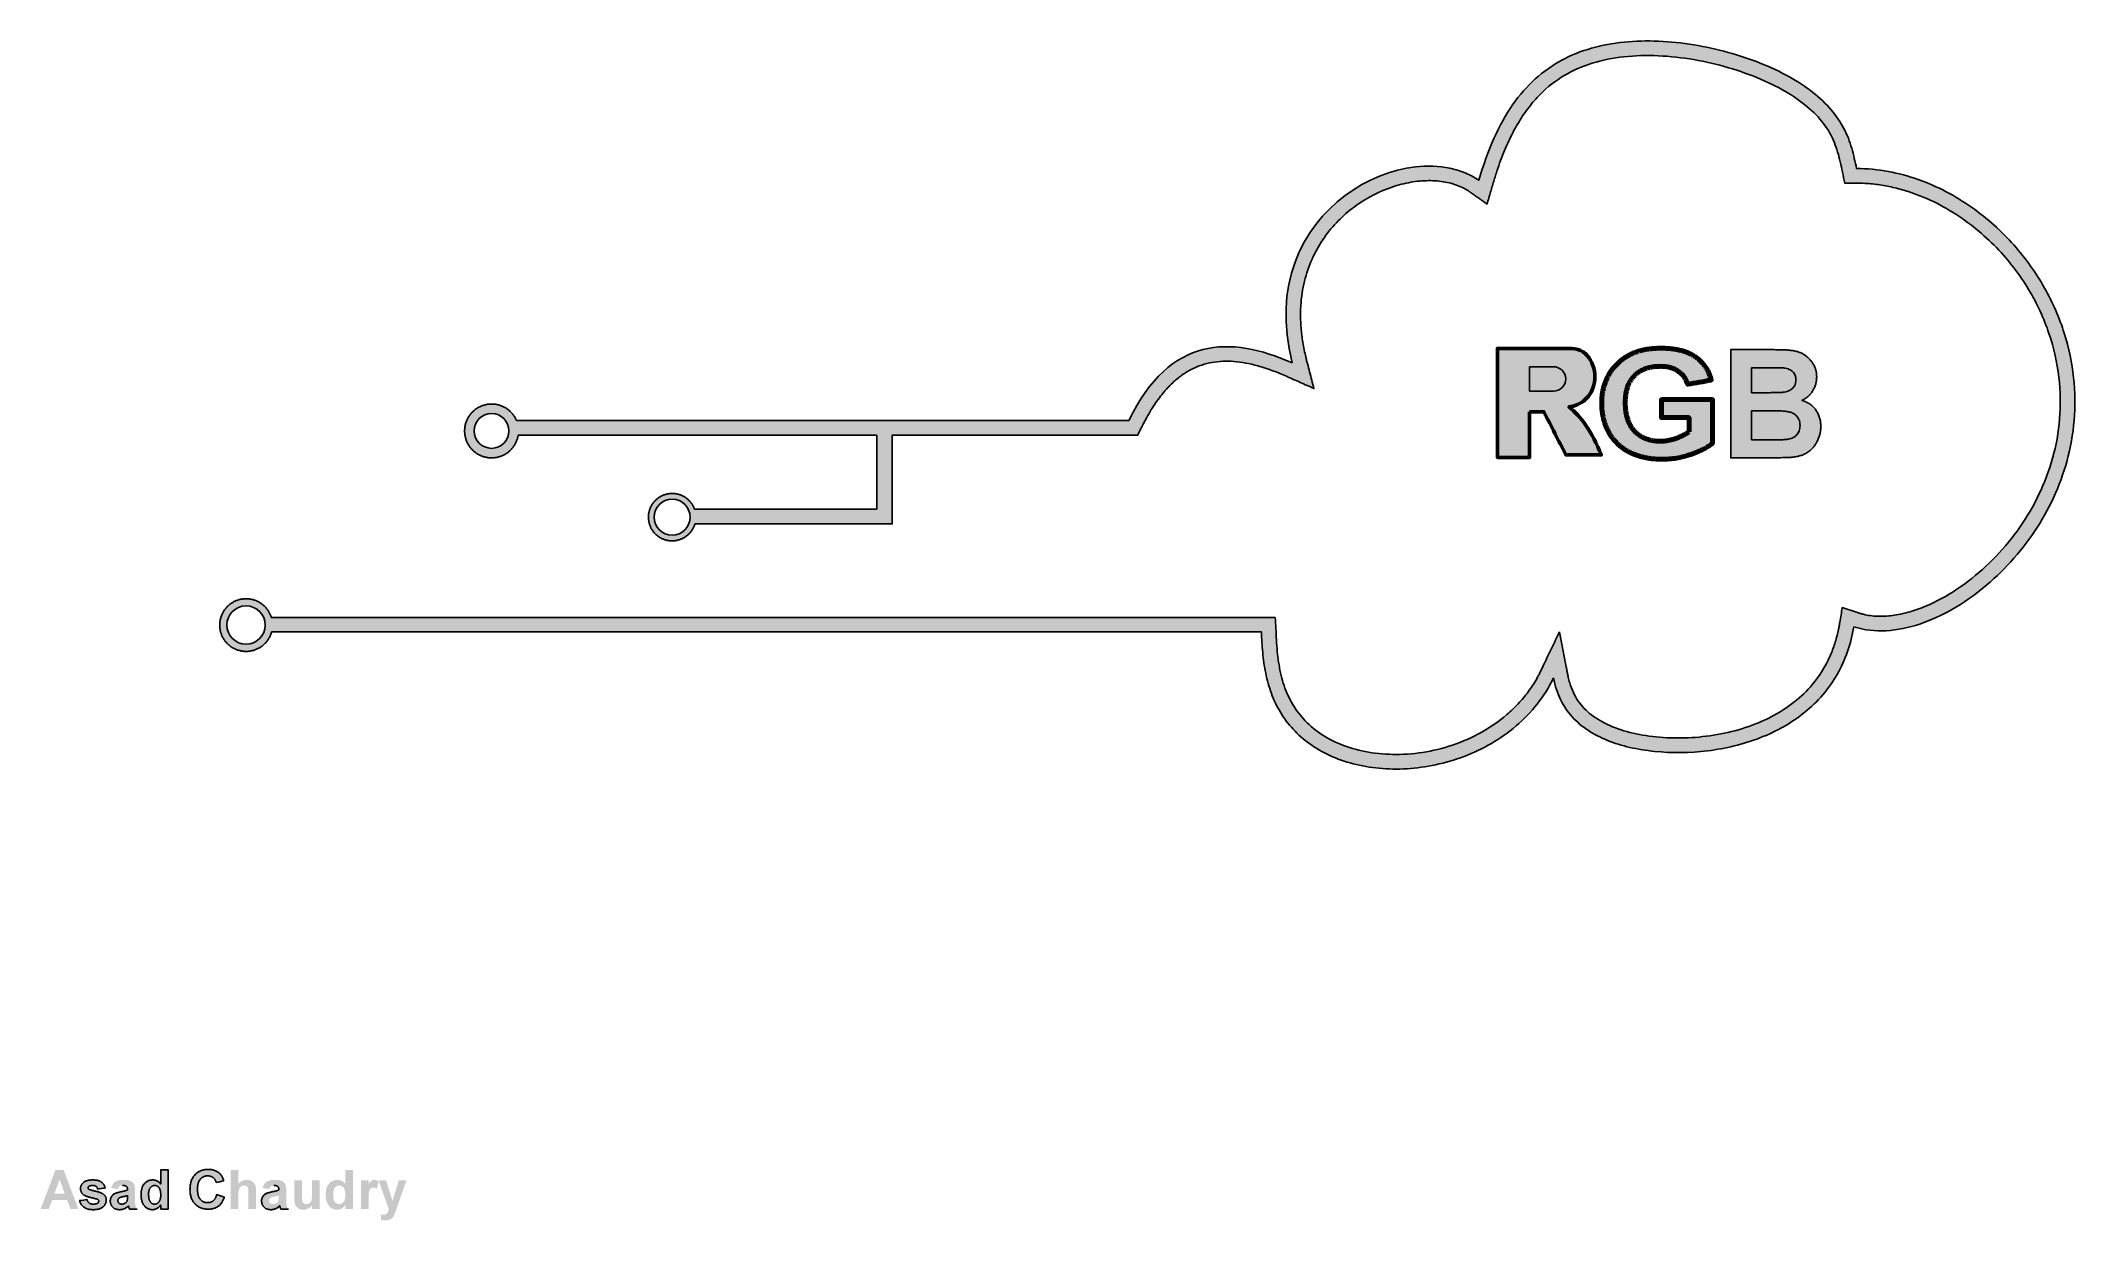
# Model space of a CAD drawing. Header units: inches. Extents: x 14.6 to 35.5, y 0.2 to 12.3.
import ezdxf

# ---------------------------------------------------------------- set-up
doc = ezdxf.new("R2010")
doc.units = ezdxf.units.IN
doc.header["$MEASUREMENT"] = 0

msp = doc.modelspace()

# ---------------------------------------------------------------- hatches: boundary and pattern name
at = {"true_color": 0xed1f24}
h = msp.add_hatch(color=240, dxfattribs=at)
h.dxf.hatch_style = 1
edge = h.paths.add_edge_path()
edge.add_spline(control_points=[(30.188, 6.221), (30.162, 6.166), (30.123, 6.084), (30.07, 5.975), (30.037, 5.907), (30.011, 5.853), (29.991, 5.811), (29.974, 5.776), (29.948, 5.728), (29.913, 5.671), (29.852, 5.583), (29.767, 5.481), (29.612, 5.333), (29.389, 5.179), (29.091, 5.049), (28.677, 4.949), (28.169, 4.961), (27.693, 5.16), (27.453, 5.43), (27.343, 5.691), (27.296, 5.907), (27.277, 6.135), (27.272, 6.293), (27.267, 6.371)], knot_values=[0, 0, 0, 0, 0.033887, 0.050831, 0.067775, 0.076247, 0.084719, 0.093191, 0.101662, 0.118606, 0.13555, 0.169437, 0.203325, 0.2711, 0.338875, 0.40665, 0.5422, 0.67775, 0.8133, 0.881074, 0.948849, 1.016624, 1.084399, 1.084399, 1.084399, 1.084399], weights=[1, 1, 1, 1, 1, 1, 1, 1, 1, 1, 1, 1, 1, 1, 1, 1, 1, 1, 1, 1, 1, 1, 1, 1], degree=3, periodic=0)
edge.add_spline(control_points=[(27.267, 6.371), (23.826, 6.371), (20.385, 6.371), (16.944, 6.371)], knot_values=[1.084399, 1.084399, 1.084399, 1.084399, 2.084399, 2.084399, 2.084399, 2.084399], weights=[1, 1, 1, 1], degree=3, periodic=0)
edge.add_spline(control_points=[(16.944, 6.371), (16.903, 6.506), (16.783, 6.581), (16.643, 6.559), (16.503, 6.537), (16.412, 6.429), (16.414, 6.287), (16.416, 6.146), (16.511, 6.04), (16.651, 6.023), (16.792, 6.005), (16.91, 6.084), (16.947, 6.221)], knot_values=[2.084399, 2.084399, 2.084399, 2.084399, 3.514983, 3.514983, 3.514983, 4.945567, 4.945567, 4.945567, 6.376151, 6.376151, 6.376151, 7.806734, 7.806734, 7.806734, 7.806734], weights=[1, 0.836601, 0.836601, 1, 0.836601, 0.836601, 1, 0.836601, 0.836601, 1, 0.836601, 0.836601, 1], degree=3, periodic=0)
edge.add_spline(control_points=[(16.947, 6.221), (20.339, 6.221), (23.732, 6.221), (27.124, 6.221)], knot_values=[7.806734, 7.806734, 7.806734, 7.806734, 8.806734, 8.806734, 8.806734, 8.806734], weights=[1, 1, 1, 1], degree=3, periodic=0)
edge.add_spline(control_points=[(27.124, 6.221), (27.127, 6.151), (27.131, 6.08), (27.144, 5.938), (27.154, 5.867), (27.183, 5.726), (27.202, 5.657), (27.251, 5.522), (27.282, 5.457), (27.357, 5.334), (27.4, 5.275), (27.501, 5.166), (27.558, 5.116), (27.684, 5.025), (27.753, 4.985), (27.903, 4.916), (27.984, 4.888), (28.154, 4.844), (28.243, 4.828), (28.428, 4.811), (28.524, 4.809), (28.719, 4.821), (28.817, 4.835), (29.014, 4.877), (29.112, 4.905), (29.305, 4.978), (29.398, 5.023), (29.578, 5.127), (29.663, 5.187), (29.822, 5.322), (29.895, 5.398), (30.024, 5.562), (30.081, 5.652), (30.127, 5.748)], knot_values=[8.806734, 8.806734, 8.806734, 8.806734, 8.869234, 8.869234, 8.931734, 8.931734, 8.994234, 8.994234, 9.056734, 9.056734, 9.119234, 9.119234, 9.181734, 9.181734, 9.244234, 9.244234, 9.306734, 9.306734, 9.369234, 9.369234, 9.431734, 9.431734, 9.494234, 9.494234, 9.556734, 9.556734, 9.619234, 9.619234, 9.681734, 9.681734, 9.744234, 9.744234, 9.806734, 9.806734, 9.806734, 9.806734], weights=[1, 1, 1, 1, 1, 1, 1, 1, 1, 1, 1, 1, 1, 1, 1, 1, 1, 1, 1, 1, 1, 1, 1, 1, 1, 1, 1, 1, 1, 1, 1, 1, 1, 1], degree=3, periodic=0)
edge.add_spline(control_points=[(30.127, 5.748), (30.144, 5.665), (30.168, 5.591), (30.232, 5.459), (30.272, 5.4), (30.367, 5.296), (30.421, 5.25), (30.543, 5.17), (30.61, 5.136), (30.754, 5.077), (30.831, 5.053), (30.994, 5.016), (31.079, 5.002), (31.342, 4.975), (31.528, 4.977), (31.896, 5.022), (32.079, 5.066), (32.334, 5.165), (32.415, 5.203), (32.57, 5.291), (32.643, 5.34), (32.778, 5.45), (32.84, 5.51), (32.951, 5.64), (33.001, 5.71), (33.086, 5.859), (33.121, 5.938), (33.179, 6.102), (33.2, 6.187), (33.215, 6.274)], knot_values=[9.806734, 9.806734, 9.806734, 9.806734, 9.869234, 9.869234, 9.931734, 9.931734, 9.994234, 9.994234, 10.056734, 10.056734, 10.119234, 10.119234, 10.181734, 10.181734, 10.306734, 10.306734, 10.431734, 10.431734, 10.494234, 10.494234, 10.556734, 10.556734, 10.619234, 10.619234, 10.681734, 10.681734, 10.744234, 10.744234, 10.806734, 10.806734, 10.806734, 10.806734], weights=[1, 1, 1, 1, 1, 1, 1, 1, 1, 1, 1, 1, 1, 1, 1, 1, 1, 1, 1, 1, 1, 1, 1, 1, 1, 1, 1, 1, 1, 1], degree=3, periodic=0)
edge.add_spline(control_points=[(33.215, 6.274), (33.322, 6.239), (33.434, 6.227), (33.662, 6.24), (33.778, 6.264), (34.007, 6.341), (34.12, 6.393), (34.339, 6.518), (34.445, 6.591), (34.645, 6.755), (34.74, 6.845), (34.917, 7.039), (34.999, 7.143), (35.146, 7.363), (35.212, 7.479), (35.324, 7.723), (35.371, 7.85), (35.443, 8.115), (35.468, 8.253), (35.492, 8.538), (35.491, 8.685), (35.458, 8.985), (35.427, 9.139), (35.329, 9.448), (35.262, 9.603), (35.133, 9.832), (35.086, 9.907), (34.98, 10.055), (34.923, 10.128), (34.797, 10.269), (34.73, 10.337), (34.584, 10.467), (34.507, 10.529), (34.342, 10.645), (34.255, 10.698), (34.072, 10.794), (33.976, 10.836), (33.777, 10.906), (33.674, 10.935), (33.462, 10.973), (33.353, 10.984), (33.243, 10.984)], knot_values=[0, 0, 0, 0, 0.0625, 0.0625, 0.125, 0.125, 0.1875, 0.1875, 0.25, 0.25, 0.3125, 0.3125, 0.375, 0.375, 0.4375, 0.4375, 0.5, 0.5, 0.5625, 0.5625, 0.625, 0.625, 0.6875, 0.6875, 0.75, 0.75, 0.78125, 0.78125, 0.8125, 0.8125, 0.84375, 0.84375, 0.875, 0.875, 0.90625, 0.90625, 0.9375, 0.9375, 0.96875, 0.96875, 1, 1, 1, 1], degree=3, periodic=0)
edge.add_spline(control_points=[(33.243, 10.984), (33.236, 11.019), (33.228, 11.054), (33.212, 11.123), (33.204, 11.158), (33.173, 11.261), (33.148, 11.329), (33.079, 11.461), (33.035, 11.526), (32.929, 11.65), (32.866, 11.71), (32.72, 11.824), (32.638, 11.878), (32.457, 11.979), (32.358, 12.025), (32.043, 12.151), (31.808, 12.216), (31.449, 12.275), (31.328, 12.288), (31.088, 12.298), (30.969, 12.295), (30.738, 12.272), (30.626, 12.252), (30.411, 12.19), (30.308, 12.15), (30.115, 12.045), (30.024, 11.981), (29.856, 11.829), (29.778, 11.741), (29.636, 11.537), (29.572, 11.422), (29.457, 11.163), (29.405, 11.02), (29.359, 10.863)], knot_values=[1, 1, 1, 1, 1.03125, 1.03125, 1.0625, 1.0625, 1.125, 1.125, 1.1875, 1.1875, 1.25, 1.25, 1.3125, 1.3125, 1.375, 1.375, 1.5, 1.5, 1.5625, 1.5625, 1.625, 1.625, 1.6875, 1.6875, 1.75, 1.75, 1.8125, 1.8125, 1.875, 1.875, 1.9375, 1.9375, 2, 2, 2, 2], degree=3, periodic=0)
edge.add_spline(control_points=[(29.359, 10.863), (28.663, 11.356), (27.031, 10.58), (27.441, 8.986)], knot_values=[2, 2, 2, 2, 3, 3, 3, 3], degree=3, periodic=0)
edge.add_spline(control_points=[(27.441, 8.986), (26.803, 9.268), (26.189, 9.268), (25.76, 8.395)], knot_values=[0, 0, 0, 0, 1, 1, 1, 1], weights=[1, 1, 1, 1], degree=3, periodic=0)
edge.add_spline(control_points=[(25.76, 8.395), (23.662, 8.395), (21.563, 8.395), (19.465, 8.395)], knot_values=[1, 1, 1, 1, 2, 2, 2, 2], weights=[1, 1, 1, 1], degree=3, periodic=0)
edge.add_spline(control_points=[(19.465, 8.395), (19.408, 8.528), (19.278, 8.592), (19.138, 8.554), (18.997, 8.517), (18.916, 8.396), (18.934, 8.252), (18.952, 8.108), (19.06, 8.012), (19.206, 8.01), (19.351, 8.008), (19.461, 8.101), (19.483, 8.245)], knot_values=[2, 2, 2, 2, 3.43268, 3.43268, 3.43268, 4.86536, 4.86536, 4.86536, 6.29804, 6.29804, 6.29804, 7.73072, 7.73072, 7.73072, 7.73072], weights=[1, 0.836143, 0.836143, 1, 0.836143, 0.836143, 1, 0.836143, 0.836143, 1, 0.836143, 0.836143, 1], degree=3, periodic=0)
edge.add_spline(control_points=[(19.483, 8.245), (20.712, 8.245), (21.941, 8.245), (23.169, 8.245)], knot_values=[7.73072, 7.73072, 7.73072, 7.73072, 8.73072, 8.73072, 8.73072, 8.73072], weights=[1, 1, 1, 1], degree=3, periodic=0)
edge.add_spline(control_points=[(23.169, 8.245), (23.169, 7.991), (23.169, 7.738), (23.169, 7.484)], knot_values=[8.73072, 8.73072, 8.73072, 8.73072, 9.73072, 9.73072, 9.73072, 9.73072], weights=[1, 1, 1, 1], degree=3, periodic=0)
edge.add_spline(control_points=[(23.169, 7.484), (22.544, 7.484), (21.92, 7.484), (21.295, 7.484)], knot_values=[9.73072, 9.73072, 9.73072, 9.73072, 10.73072, 10.73072, 10.73072, 10.73072], weights=[1, 1, 1, 1], degree=3, periodic=0)
edge.add_spline(control_points=[(21.295, 7.484), (21.252, 7.602), (21.142, 7.664), (21.019, 7.64), (20.896, 7.616), (20.818, 7.518), (20.822, 7.393), (20.826, 7.267), (20.91, 7.174), (21.035, 7.159), (21.159, 7.143), (21.264, 7.212), (21.3, 7.332)], knot_values=[10.73072, 10.73072, 10.73072, 10.73072, 12.142614, 12.142614, 12.142614, 13.554508, 13.554508, 13.554508, 14.966402, 14.966402, 14.966402, 16.378297, 16.378297, 16.378297, 16.378297], weights=[1, 0.840665, 0.840665, 1, 0.840665, 0.840665, 1, 0.840665, 0.840665, 1, 0.840665, 0.840665, 1], degree=3, periodic=0)
edge.add_spline(control_points=[(21.3, 7.332), (21.976, 7.332), (22.652, 7.332), (23.328, 7.332)], knot_values=[0, 0, 0, 0, 1, 1, 1, 1], weights=[1, 1, 1, 1], degree=3, periodic=0)
edge.add_spline(control_points=[(23.328, 7.332), (23.328, 7.636), (23.328, 7.941), (23.328, 8.245)], knot_values=[1, 1, 1, 1, 2, 2, 2, 2], weights=[1, 1, 1, 1], degree=3, periodic=0)
edge.add_spline(control_points=[(23.328, 8.245), (24.17, 8.245), (25.012, 8.245), (25.853, 8.245)], knot_values=[2, 2, 2, 2, 3, 3, 3, 3], weights=[1, 1, 1, 1], degree=3, periodic=0)
edge.add_spline(control_points=[(25.853, 8.245), (25.869, 8.277), (25.893, 8.327), (25.923, 8.385), (25.953, 8.441), (25.992, 8.507), (26.055, 8.603), (26.135, 8.706), (26.233, 8.805), (26.332, 8.881), (26.467, 8.955), (26.64, 9.005), (26.868, 9.007), (27.075, 8.963), (27.226, 8.912), (27.315, 8.877), (27.38, 8.849), (27.452, 8.817), (27.546, 8.775), (27.617, 8.744), (27.664, 8.723)], knot_values=[3, 3, 3, 3, 3.036869, 3.055304, 3.073739, 3.110608, 3.147478, 3.221216, 3.294955, 3.368694, 3.442433, 3.58991, 3.737388, 3.884865, 3.958604, 3.995474, 4.032343, 4.069212, 4.106082, 4.179821, 4.179821, 4.179821, 4.179821], weights=[1, 1, 1, 1, 1, 1, 1, 1, 1, 1, 1, 1, 1, 1, 1, 1, 1, 1, 1, 1, 1], degree=3, periodic=0)
edge.add_spline(control_points=[(27.664, 8.723), (27.649, 8.78), (27.627, 8.866), (27.602, 8.965), (27.586, 9.023), (27.574, 9.075), (27.559, 9.141), (27.542, 9.243), (27.522, 9.415), (27.527, 9.643), (27.577, 9.889), (27.664, 10.109), (27.823, 10.367), (28.089, 10.624), (28.405, 10.783), (28.66, 10.848), (28.845, 10.865), (28.988, 10.853), (29.092, 10.828), (29.165, 10.802), (29.214, 10.777), (29.246, 10.758), (29.258, 10.75), (29.267, 10.744), (29.271, 10.741), (29.281, 10.734), (29.301, 10.72), (29.332, 10.698), (29.382, 10.663), (29.419, 10.636), (29.444, 10.618)], knot_values=[4.179821, 4.179821, 4.179821, 4.179821, 4.215602, 4.233493, 4.242439, 4.251384, 4.269275, 4.287166, 4.322948, 4.394512, 4.466076, 4.53764, 4.609204, 4.752331, 4.895459, 4.967023, 5.038587, 5.110151, 5.145933, 5.181715, 5.217496, 5.226442, 5.235387, 5.23986, 5.242097, 5.244333, 5.253278, 5.271169, 5.28906, 5.324842, 5.324842, 5.324842, 5.324842], weights=[1, 1, 1, 1, 1, 1, 1, 1, 1, 1, 1, 1, 1, 1, 1, 1, 1, 1, 1, 1, 1, 1, 1, 1, 1, 1, 1, 1, 1, 1, 1], degree=3, periodic=0)
edge.add_spline(control_points=[(29.444, 10.618), (29.456, 10.66), (29.475, 10.723), (29.499, 10.807), (29.523, 10.888), (29.554, 10.984), (29.606, 11.129), (29.677, 11.295), (29.771, 11.469), (29.874, 11.619), (30.023, 11.789), (30.231, 11.951), (30.519, 12.077), (30.956, 12.164), (31.574, 12.132), (32.168, 11.956), (32.549, 11.763), (32.772, 11.6), (32.927, 11.429), (33.022, 11.251), (33.068, 11.091), (33.098, 10.946), (33.113, 10.871), (33.121, 10.834)], knot_values=[5.324842, 5.324842, 5.324842, 5.324842, 5.341444, 5.349745, 5.358046, 5.374647, 5.391249, 5.424452, 5.457655, 5.490859, 5.524062, 5.590469, 5.656875, 5.723282, 5.856095, 5.988908, 6.055314, 6.121721, 6.188128, 6.254534, 6.320941, 6.354144, 6.387347, 6.387347, 6.387347, 6.387347], weights=[1, 1, 1, 1, 1, 1, 1, 1, 1, 1, 1, 1, 1, 1, 1, 1, 1, 1, 1, 1, 1, 1, 1, 1], degree=3, periodic=0)
edge.add_spline(control_points=[(33.121, 10.834), (33.15, 10.834), (33.193, 10.834), (33.251, 10.834), (33.302, 10.833), (33.368, 10.83), (33.471, 10.819), (33.599, 10.797), (33.799, 10.744), (34.037, 10.65), (34.298, 10.499), (34.531, 10.321), (34.802, 10.056), (35.064, 9.689), (35.257, 9.231), (35.344, 8.782), (35.339, 8.354), (35.256, 7.955), (35.106, 7.586), (34.901, 7.252), (34.648, 6.955), (34.356, 6.704), (34.091, 6.543), (33.874, 6.451), (33.711, 6.404), (33.579, 6.384), (33.477, 6.381), (33.403, 6.385), (33.343, 6.395), (33.303, 6.405), (33.279, 6.411), (33.264, 6.416), (33.242, 6.423), (33.214, 6.432), (33.165, 6.448), (33.124, 6.462), (33.096, 6.471)], knot_values=[6.387347, 6.387347, 6.387347, 6.387347, 6.395503, 6.39958, 6.403658, 6.411814, 6.419969, 6.43628, 6.452591, 6.485213, 6.517835, 6.550457, 6.583078, 6.648322, 6.713566, 6.77881, 6.844053, 6.909297, 6.974541, 7.039785, 7.105028, 7.170272, 7.235516, 7.268138, 7.30076, 7.333382, 7.349692, 7.366003, 7.382314, 7.39047, 7.394548, 7.398625, 7.402703, 7.406781, 7.414936, 7.431247, 7.431247, 7.431247, 7.431247], weights=[1, 1, 1, 1, 1, 1, 1, 1, 1, 1, 1, 1, 1, 1, 1, 1, 1, 1, 1, 1, 1, 1, 1, 1, 1, 1, 1, 1, 1, 1, 1, 1, 1, 1, 1, 1, 1], degree=3, periodic=0)
edge.add_spline(control_points=[(33.096, 6.471), (33.092, 6.446), (33.083, 6.396), (33.074, 6.34), (33.067, 6.302), (33.064, 6.279), (33.056, 6.239), (33.038, 6.161), (33.005, 6.053), (32.936, 5.889), (32.819, 5.703), (32.632, 5.513), (32.403, 5.359), (32.05, 5.204), (31.647, 5.128), (31.25, 5.13), (30.972, 5.168), (30.727, 5.241), (30.53, 5.348), (30.412, 5.461), (30.341, 5.572), (30.307, 5.653), (30.288, 5.717), (30.28, 5.752), (30.276, 5.772), (30.271, 5.795), (30.265, 5.825), (30.256, 5.873), (30.244, 5.933), (30.23, 6.005), (30.211, 6.101), (30.197, 6.173), (30.188, 6.221)], knot_values=[7.431247, 7.431247, 7.431247, 7.431247, 7.449252, 7.467258, 7.471759, 7.47626, 7.485263, 7.503268, 7.539279, 7.57529, 7.647311, 7.719332, 7.791353, 7.863375, 8.007417, 8.079438, 8.15146, 8.223481, 8.295502, 8.367524, 8.403534, 8.439545, 8.45755, 8.466553, 8.471054, 8.475555, 8.484558, 8.493561, 8.511566, 8.529571, 8.547577, 8.583587, 8.583587, 8.583587, 8.583587], weights=[1, 1, 1, 1, 1, 1, 1, 1, 1, 1, 1, 1, 1, 1, 1, 1, 1, 1, 1, 1, 1, 1, 1, 1, 1, 1, 1, 1, 1, 1, 1, 1, 1], degree=3, periodic=0)
h.paths.add_polyline_path([(20.881, 7.401, -1), (21.25, 7.401, -1)], flags=16)
h.paths.add_polyline_path([(19.031, 8.287, -1), (19.388, 8.287, -1)], flags=16)
h.paths.add_polyline_path([(16.488, 6.292, -1), (16.882, 6.292, -1)], flags=16)
edge = h.paths.add_edge_path()
edge.add_line((18.333, 0.583), (18.255, 0.583))
edge.add_line((18.255, 0.583), (18.19, 0.374))
edge.add_spline(control_points=[(18.19, 0.374), (18.169, 0.444), (18.147, 0.513), (18.125, 0.583)], knot_values=[7, 7, 7, 7, 8, 8, 8, 8], weights=[1, 1, 1, 1], degree=3, periodic=0)
edge.add_spline(control_points=[(18.125, 0.583), (18.1, 0.583), (18.074, 0.583), (18.048, 0.583)], knot_values=[6, 6, 6, 6, 7, 7, 7, 7], weights=[1, 1, 1, 1], degree=3, periodic=0)
edge.add_spline(control_points=[(18.048, 0.583), (18.082, 0.485), (18.117, 0.386), (18.152, 0.288)], knot_values=[5, 5, 5, 5, 6, 6, 6, 6], weights=[1, 1, 1, 1], degree=3, periodic=0)
edge.add_spline(control_points=[(18.152, 0.288), (18.151, 0.284), (18.149, 0.276), (18.145, 0.265), (18.14, 0.255), (18.135, 0.248), (18.131, 0.243), (18.127, 0.239), (18.124, 0.237), (18.119, 0.234), (18.114, 0.233), (18.109, 0.231), (18.104, 0.231), (18.1, 0.231), (18.098, 0.23)], knot_values=[4, 4, 4, 4, 4.144346, 4.278591, 4.404615, 4.523304, 4.579536, 4.636216, 4.691653, 4.74771, 4.806173, 4.867432, 4.931143, 5, 5, 5, 5], weights=[1, 1, 1, 1, 1, 1, 1, 1, 1, 1, 1, 1, 1, 1, 1], degree=3, periodic=0)
edge.add_spline(control_points=[(18.098, 0.23), (18.096, 0.231), (18.091, 0.231), (18.084, 0.231), (18.076, 0.232), (18.071, 0.234), (18.068, 0.234)], knot_values=[3, 3, 3, 3, 3.228121, 3.470641, 3.725886, 4, 4, 4, 4], weights=[1, 1, 1, 1, 1, 1, 1], degree=3, periodic=0)
edge.add_spline(control_points=[(18.068, 0.234), (18.07, 0.215), (18.072, 0.197), (18.074, 0.178)], knot_values=[2, 2, 2, 2, 3, 3, 3, 3], weights=[1, 1, 1, 1], degree=3, periodic=0)
edge.add_spline(control_points=[(18.074, 0.178), (18.08, 0.176), (18.094, 0.174), (18.107, 0.174), (18.114, 0.173)], knot_values=[1, 1, 1, 1, 1.498871, 2, 2, 2, 2], weights=[1, 1, 1, 1, 1], degree=3, periodic=0)
edge.add_spline(control_points=[(18.114, 0.173), (18.118, 0.173), (18.124, 0.174), (18.134, 0.175), (18.142, 0.176), (18.151, 0.178), (18.159, 0.18), (18.166, 0.183), (18.172, 0.186), (18.178, 0.19), (18.184, 0.194), (18.189, 0.199), (18.194, 0.205), (18.198, 0.211), (18.203, 0.218), (18.207, 0.227), (18.212, 0.237), (18.214, 0.244), (18.216, 0.248)], knot_values=[0, 0, 0, 0, 0.07275, 0.141647, 0.207373, 0.269907, 0.329942, 0.386161, 0.439841, 0.49036, 0.540873, 0.591888, 0.644675, 0.699321, 0.759866, 0.830477, 0.909851, 1, 1, 1, 1], weights=[1, 1, 1, 1, 1, 1, 1, 1, 1, 1, 1, 1, 1, 1, 1, 1, 1, 1, 1], degree=3, periodic=0)
edge.add_line((18.216, 0.248), (18.235, 0.301))
edge.add_line((18.235, 0.301), (18.333, 0.583))
edge = h.paths.add_edge_path()
edge.add_spline(control_points=[(17.944, 0.375), (17.944, 0.381), (17.944, 0.392), (17.944, 0.408), (17.945, 0.422), (17.945, 0.435), (17.946, 0.446), (17.947, 0.455), (17.949, 0.463), (17.95, 0.472), (17.953, 0.481), (17.957, 0.489), (17.962, 0.497), (17.967, 0.502), (17.973, 0.506), (17.98, 0.509), (17.987, 0.51), (17.992, 0.51), (17.994, 0.511)], knot_values=[3, 3, 3, 3, 3.107964, 3.206362, 3.295206, 3.374011, 3.443853, 3.503744, 3.553839, 3.595208, 3.664288, 3.724119, 3.776171, 3.821833, 3.865211, 3.908404, 3.952949, 4, 4, 4, 4], weights=[1, 1, 1, 1, 1, 1, 1, 1, 1, 1, 1, 1, 1, 1, 1, 1, 1, 1, 1], degree=3, periodic=0)
edge.add_spline(control_points=[(17.994, 0.511), (17.997, 0.51), (18.003, 0.51), (18.012, 0.507), (18.021, 0.504), (18.026, 0.5), (18.03, 0.498)], knot_values=[2, 2, 2, 2, 2.220706, 2.457143, 2.715065, 3, 3, 3, 3], weights=[1, 1, 1, 1, 1, 1, 1], degree=3, periodic=0)
edge.add_spline(control_points=[(18.03, 0.498), (18.036, 0.523), (18.042, 0.547), (18.048, 0.572)], knot_values=[1, 1, 1, 1, 2, 2, 2, 2], weights=[1, 1, 1, 1], degree=3, periodic=0)
edge.add_spline(control_points=[(18.048, 0.572), (18.044, 0.574), (18.037, 0.579), (18.026, 0.585), (18.014, 0.588), (18.007, 0.588), (18.003, 0.588)], knot_values=[0, 0, 0, 0, 0.268243, 0.519945, 0.760985, 1, 1, 1, 1], weights=[1, 1, 1, 1, 1, 1, 1], degree=3, periodic=0)
edge.add_spline(control_points=[(18.003, 0.588), (18, 0.588), (17.995, 0.588), (17.987, 0.586), (17.98, 0.584), (17.974, 0.58), (17.97, 0.577), (17.966, 0.574), (17.963, 0.57), (17.959, 0.566), (17.956, 0.561), (17.952, 0.555), (17.948, 0.549), (17.945, 0.544), (17.944, 0.542)], knot_values=[9, 9, 9, 9, 9.101346, 9.198274, 9.295562, 9.392464, 9.444342, 9.502869, 9.567168, 9.639092, 9.717926, 9.804024, 9.898418, 10, 10, 10, 10], weights=[1, 1, 1, 1, 1, 1, 1, 1, 1, 1, 1, 1, 1, 1, 1], degree=3, periodic=0)
edge.add_spline(control_points=[(17.944, 0.542), (17.944, 0.556), (17.944, 0.569), (17.944, 0.583)], knot_values=[8, 8, 8, 8, 9, 9, 9, 9], weights=[1, 1, 1, 1], degree=3, periodic=0)
edge.add_spline(control_points=[(17.944, 0.583), (17.918, 0.583), (17.892, 0.583), (17.866, 0.583)], knot_values=[7, 7, 7, 7, 8, 8, 8, 8], weights=[1, 1, 1, 1], degree=3, periodic=0)
edge.add_spline(control_points=[(17.866, 0.583), (17.866, 0.485), (17.866, 0.386), (17.866, 0.288)], knot_values=[6, 6, 6, 6, 7, 7, 7, 7], weights=[1, 1, 1, 1], degree=3, periodic=0)
edge.add_spline(control_points=[(17.866, 0.288), (17.892, 0.288), (17.918, 0.288), (17.944, 0.288)], knot_values=[5, 5, 5, 5, 6, 6, 6, 6], weights=[1, 1, 1, 1], degree=3, periodic=0)
edge.add_spline(control_points=[(17.944, 0.288), (17.944, 0.317), (17.944, 0.346), (17.944, 0.375)], knot_values=[4, 4, 4, 4, 5, 5, 5, 5], weights=[1, 1, 1, 1], degree=3, periodic=0)
edge = h.paths.add_edge_path()
edge.add_spline(control_points=[(17.783, 0.288), (17.783, 0.422), (17.783, 0.557), (17.783, 0.692)], knot_values=[7, 7, 7, 7, 8, 8, 8, 8], weights=[1, 1, 1, 1], degree=3, periodic=0)
edge.add_spline(control_points=[(17.783, 0.692), (17.757, 0.692), (17.731, 0.692), (17.705, 0.692)], knot_values=[6, 6, 6, 6, 7, 7, 7, 7], weights=[1, 1, 1, 1], degree=3, periodic=0)
edge.add_spline(control_points=[(17.705, 0.692), (17.705, 0.644), (17.705, 0.596), (17.705, 0.548)], knot_values=[5, 5, 5, 5, 6, 6, 6, 6], weights=[1, 1, 1, 1], degree=3, periodic=0)
edge.add_spline(control_points=[(17.705, 0.548), (17.703, 0.551), (17.697, 0.557), (17.688, 0.566), (17.678, 0.573), (17.668, 0.578), (17.657, 0.583), (17.646, 0.586), (17.635, 0.588), (17.627, 0.588), (17.623, 0.588)], knot_values=[4, 4, 4, 4, 4.137178, 4.267281, 4.393393, 4.515773, 4.635564, 4.755599, 4.87595, 5, 5, 5, 5], weights=[1, 1, 1, 1, 1, 1, 1, 1, 1, 1, 1], degree=3, periodic=0)
edge.add_spline(control_points=[(17.623, 0.588), (17.619, 0.588), (17.61, 0.588), (17.598, 0.586), (17.587, 0.583), (17.576, 0.579), (17.565, 0.573), (17.555, 0.567), (17.546, 0.559), (17.537, 0.55), (17.529, 0.539), (17.522, 0.528), (17.516, 0.515), (17.511, 0.502), (17.508, 0.487), (17.505, 0.471), (17.504, 0.454), (17.503, 0.442), (17.503, 0.436)], knot_values=[3, 3, 3, 3, 3.058426, 3.114476, 3.16939, 3.223521, 3.277735, 3.332384, 3.388601, 3.446444, 3.505788, 3.566678, 3.62988, 3.696077, 3.765507, 3.839033, 3.917054, 4, 4, 4, 4], weights=[1, 1, 1, 1, 1, 1, 1, 1, 1, 1, 1, 1, 1, 1, 1, 1, 1, 1, 1], degree=3, periodic=0)
edge.add_spline(control_points=[(17.503, 0.436), (17.503, 0.431), (17.504, 0.419), (17.505, 0.402), (17.508, 0.387), (17.511, 0.372), (17.516, 0.358), (17.522, 0.345), (17.529, 0.334), (17.537, 0.323), (17.546, 0.313), (17.555, 0.305), (17.565, 0.298), (17.575, 0.292), (17.585, 0.288), (17.596, 0.285), (17.607, 0.283), (17.615, 0.282), (17.619, 0.282)], knot_values=[2, 2, 2, 2, 2.082109, 2.159987, 2.234067, 2.304371, 2.371757, 2.436436, 2.499577, 2.561466, 2.621684, 2.67899, 2.733957, 2.787234, 2.840025, 2.892669, 2.945707, 3, 3, 3, 3], weights=[1, 1, 1, 1, 1, 1, 1, 1, 1, 1, 1, 1, 1, 1, 1, 1, 1, 1, 1], degree=3, periodic=0)
edge.add_spline(control_points=[(17.619, 0.282), (17.623, 0.282), (17.631, 0.283), (17.642, 0.285), (17.654, 0.289), (17.666, 0.294), (17.677, 0.3), (17.687, 0.309), (17.697, 0.319), (17.703, 0.326), (17.705, 0.33)], knot_values=[1, 1, 1, 1, 1.114257, 1.22934, 1.347008, 1.468868, 1.594715, 1.723928, 1.857962, 2, 2, 2, 2], weights=[1, 1, 1, 1, 1, 1, 1, 1, 1, 1, 1], degree=3, periodic=0)
edge.add_spline(control_points=[(17.705, 0.33), (17.705, 0.316), (17.705, 0.302), (17.705, 0.288)], knot_values=[0, 0, 0, 0, 1, 1, 1, 1], weights=[1, 1, 1, 1], degree=3, periodic=0)
edge.add_spline(control_points=[(17.705, 0.288), (17.731, 0.288), (17.757, 0.288), (17.783, 0.288)], knot_values=[8, 8, 8, 8, 9, 9, 9, 9], weights=[1, 1, 1, 1], degree=3, periodic=0)
edge = h.paths.add_edge_path(flags=16)
edge.add_spline(control_points=[(17.643, 0.531), (17.645, 0.531), (17.65, 0.531), (17.656, 0.53), (17.662, 0.528), (17.668, 0.526), (17.674, 0.522), (17.679, 0.518), (17.684, 0.514), (17.688, 0.508), (17.692, 0.502), (17.696, 0.495), (17.699, 0.487), (17.701, 0.478), (17.703, 0.468), (17.705, 0.457), (17.705, 0.445), (17.705, 0.437), (17.705, 0.433)], knot_values=[1, 1, 1, 1, 1.050932, 1.100706, 1.149196, 1.197258, 1.245668, 1.294804, 1.346132, 1.39983, 1.456611, 1.517649, 1.583217, 1.653951, 1.731089, 1.814272, 1.903822, 2, 2, 2, 2], degree=3, periodic=0)
edge.add_spline(control_points=[(17.705, 0.433), (17.705, 0.429), (17.705, 0.422), (17.704, 0.411), (17.703, 0.402), (17.701, 0.392), (17.699, 0.384), (17.696, 0.376), (17.692, 0.369), (17.688, 0.363), (17.683, 0.357), (17.678, 0.353), (17.673, 0.348), (17.668, 0.345), (17.662, 0.343), (17.656, 0.341), (17.65, 0.34), (17.646, 0.339), (17.644, 0.339)], knot_values=[0, 0, 0, 0, 0.090534, 0.175527, 0.255165, 0.32922, 0.400188, 0.466339, 0.529092, 0.589163, 0.646529, 0.700933, 0.752934, 0.802829, 0.852003, 0.900255, 0.949468, 1, 1, 1, 1], degree=3, periodic=0)
edge.add_spline(control_points=[(17.644, 0.339), (17.641, 0.339), (17.636, 0.34), (17.629, 0.341), (17.622, 0.344), (17.615, 0.347), (17.609, 0.352), (17.603, 0.357), (17.598, 0.363), (17.595, 0.368), (17.593, 0.371)], knot_values=[4, 4, 4, 4, 4.126192, 4.246642, 4.364909, 4.483986, 4.603987, 4.72887, 4.85988, 5, 5, 5, 5], degree=3, periodic=0)
edge.add_spline(control_points=[(17.593, 0.371), (17.592, 0.373), (17.59, 0.377), (17.588, 0.383), (17.586, 0.391), (17.584, 0.399), (17.583, 0.409), (17.582, 0.419), (17.581, 0.429), (17.581, 0.437), (17.581, 0.441)], knot_values=[3, 3, 3, 3, 3.090628, 3.189324, 3.298351, 3.416698, 3.54535, 3.685606, 3.836738, 4, 4, 4, 4], degree=3, periodic=0)
edge.add_spline(control_points=[(17.581, 0.441), (17.581, 0.445), (17.581, 0.452), (17.582, 0.462), (17.583, 0.471), (17.585, 0.48), (17.588, 0.488), (17.591, 0.496), (17.594, 0.503), (17.599, 0.509), (17.603, 0.514), (17.608, 0.519), (17.613, 0.522), (17.619, 0.526), (17.625, 0.528), (17.631, 0.53), (17.637, 0.531), (17.641, 0.531), (17.643, 0.531)], knot_values=[2, 2, 2, 2, 2.088983, 2.172328, 2.250237, 2.323785, 2.392775, 2.45776, 2.519664, 2.579263, 2.636729, 2.691265, 2.743982, 2.795068, 2.845517, 2.895758, 2.947217, 3, 3, 3, 3], degree=3, periodic=0)
edge = h.paths.add_edge_path()
edge.add_spline(control_points=[(17.441, 0.583), (17.415, 0.583), (17.389, 0.583), (17.363, 0.583)], knot_values=[6, 6, 6, 6, 7, 7, 7, 7], weights=[1, 1, 1, 1], degree=3, periodic=0)
edge.add_spline(control_points=[(17.363, 0.583), (17.363, 0.541), (17.363, 0.5), (17.363, 0.458)], knot_values=[5, 5, 5, 5, 6, 6, 6, 6], weights=[1, 1, 1, 1], degree=3, periodic=0)
edge.add_spline(control_points=[(17.363, 0.458), (17.363, 0.453), (17.363, 0.443), (17.363, 0.429), (17.363, 0.417), (17.362, 0.406), (17.361, 0.397), (17.36, 0.389), (17.359, 0.383), (17.358, 0.377), (17.355, 0.37), (17.35, 0.363), (17.345, 0.356), (17.338, 0.35), (17.33, 0.345), (17.322, 0.342), (17.314, 0.34), (17.308, 0.34), (17.305, 0.339)], knot_values=[4, 4, 4, 4, 4.101305, 4.192385, 4.273797, 4.345593, 4.407213, 4.459346, 4.501956, 4.535417, 4.591457, 4.647833, 4.70476, 4.764322, 4.823669, 4.88183, 4.939991, 5, 5, 5, 5], weights=[1, 1, 1, 1, 1, 1, 1, 1, 1, 1, 1, 1, 1, 1, 1, 1, 1, 1, 1], degree=3, periodic=0)
edge.add_spline(control_points=[(17.305, 0.339), (17.302, 0.339), (17.297, 0.34), (17.29, 0.341), (17.284, 0.344), (17.278, 0.348), (17.273, 0.352), (17.269, 0.357), (17.266, 0.363), (17.264, 0.369), (17.262, 0.375), (17.262, 0.381), (17.261, 0.388), (17.26, 0.397), (17.26, 0.407), (17.26, 0.419), (17.26, 0.432), (17.26, 0.442), (17.26, 0.447)], knot_values=[3, 3, 3, 3, 3.058807, 3.112789, 3.164673, 3.215037, 3.265215, 3.314869, 3.36601, 3.419393, 3.452486, 3.496323, 3.55223, 3.619008, 3.696713, 3.786619, 3.887504, 4, 4, 4, 4], weights=[1, 1, 1, 1, 1, 1, 1, 1, 1, 1, 1, 1, 1, 1, 1, 1, 1, 1, 1], degree=3, periodic=0)
edge.add_spline(control_points=[(17.26, 0.447), (17.26, 0.492), (17.26, 0.538), (17.26, 0.583)], knot_values=[2, 2, 2, 2, 3, 3, 3, 3], weights=[1, 1, 1, 1], degree=3, periodic=0)
edge.add_spline(control_points=[(17.26, 0.583), (17.234, 0.583), (17.208, 0.583), (17.182, 0.583)], knot_values=[1, 1, 1, 1, 2, 2, 2, 2], weights=[1, 1, 1, 1], degree=3, periodic=0)
edge.add_spline(control_points=[(17.182, 0.583), (17.182, 0.521), (17.182, 0.459), (17.182, 0.397)], knot_values=[0, 0, 0, 0, 1, 1, 1, 1], weights=[1, 1, 1, 1], degree=3, periodic=0)
edge.add_spline(control_points=[(17.182, 0.397), (17.182, 0.394), (17.182, 0.387), (17.182, 0.377), (17.183, 0.369), (17.184, 0.36), (17.185, 0.352), (17.187, 0.345), (17.189, 0.338), (17.192, 0.33), (17.197, 0.321), (17.204, 0.311), (17.213, 0.302), (17.223, 0.295), (17.234, 0.289), (17.246, 0.285), (17.259, 0.283), (17.268, 0.282), (17.273, 0.282)], knot_values=[11, 11, 11, 11, 11.060586, 11.117846, 11.171816, 11.222128, 11.27033, 11.315118, 11.35699, 11.396242, 11.4708, 11.543308, 11.615621, 11.690381, 11.766237, 11.841944, 11.919406, 12, 12, 12, 12], weights=[1, 1, 1, 1, 1, 1, 1, 1, 1, 1, 1, 1, 1, 1, 1, 1, 1, 1, 1], degree=3, periodic=0)
edge.add_spline(control_points=[(17.273, 0.282), (17.277, 0.283), (17.286, 0.283), (17.299, 0.285), (17.312, 0.289), (17.324, 0.295), (17.336, 0.302), (17.346, 0.31), (17.356, 0.32), (17.361, 0.327), (17.363, 0.331)], knot_values=[10, 10, 10, 10, 10.124191, 10.247842, 10.371435, 10.497609, 10.624128, 10.748902, 10.873462, 11, 11, 11, 11], weights=[1, 1, 1, 1, 1, 1, 1, 1, 1, 1, 1], degree=3, periodic=0)
edge.add_spline(control_points=[(17.363, 0.331), (17.363, 0.317), (17.363, 0.302), (17.363, 0.288)], knot_values=[9, 9, 9, 9, 10, 10, 10, 10], weights=[1, 1, 1, 1], degree=3, periodic=0)
edge.add_spline(control_points=[(17.363, 0.288), (17.389, 0.288), (17.415, 0.288), (17.441, 0.288)], knot_values=[8, 8, 8, 8, 9, 9, 9, 9], weights=[1, 1, 1, 1], degree=3, periodic=0)
edge.add_spline(control_points=[(17.441, 0.288), (17.441, 0.386), (17.441, 0.485), (17.441, 0.583)], knot_values=[7, 7, 7, 7, 8, 8, 8, 8], weights=[1, 1, 1, 1], degree=3, periodic=0)
edge = h.paths.add_edge_path()
edge.add_spline(control_points=[(17.099, 0.475), (17.099, 0.479), (17.099, 0.487), (17.098, 0.498), (17.097, 0.508), (17.096, 0.517), (17.095, 0.526), (17.093, 0.533), (17.091, 0.539), (17.088, 0.546), (17.083, 0.554), (17.075, 0.562), (17.065, 0.57), (17.056, 0.575), (17.047, 0.579), (17.04, 0.582), (17.032, 0.584), (17.023, 0.585), (17.013, 0.587), (17.002, 0.588), (16.991, 0.588), (16.983, 0.588), (16.979, 0.588)], knot_values=[3, 3, 3, 3, 3.062248, 3.11998, 3.172014, 3.219625, 3.262195, 3.300544, 3.333875, 3.363409, 3.418884, 3.477006, 3.539169, 3.606644, 3.643425, 3.683316, 3.726592, 3.773469, 3.824171, 3.878757, 3.937337, 4, 4, 4, 4], weights=[1, 1, 1, 1, 1, 1, 1, 1, 1, 1, 1, 1, 1, 1, 1, 1, 1, 1, 1, 1, 1, 1, 1], degree=3, periodic=0)
edge.add_spline(control_points=[(16.979, 0.588), (16.974, 0.588), (16.965, 0.588), (16.953, 0.587), (16.941, 0.586), (16.93, 0.583), (16.92, 0.581), (16.911, 0.577), (16.902, 0.573), (16.895, 0.568), (16.888, 0.563), (16.882, 0.556), (16.876, 0.55), (16.871, 0.542), (16.866, 0.534), (16.862, 0.525), (16.858, 0.515), (16.856, 0.509), (16.855, 0.505)], knot_values=[2, 2, 2, 2, 2.082391, 2.160026, 2.23308, 2.301006, 2.364937, 2.425393, 2.482422, 2.536652, 2.589967, 2.643302, 2.697876, 2.754176, 2.811966, 2.87189, 2.934554, 3, 3, 3, 3], weights=[1, 1, 1, 1, 1, 1, 1, 1, 1, 1, 1, 1, 1, 1, 1, 1, 1, 1, 1], degree=3, periodic=0)
edge.add_spline(control_points=[(16.855, 0.505), (16.878, 0.502), (16.9, 0.498), (16.922, 0.495)], knot_values=[1, 1, 1, 1, 2, 2, 2, 2], weights=[1, 1, 1, 1], degree=3, periodic=0)
edge.add_spline(control_points=[(16.922, 0.495), (16.924, 0.498), (16.926, 0.504), (16.93, 0.512), (16.935, 0.518), (16.94, 0.523), (16.946, 0.527), (16.954, 0.529), (16.962, 0.531), (16.968, 0.531), (16.971, 0.531)], knot_values=[0, 0, 0, 0, 0.151538, 0.286593, 0.404888, 0.512609, 0.619311, 0.733802, 0.859915, 1, 1, 1, 1], weights=[1, 1, 1, 1, 1, 1, 1, 1, 1, 1, 1], degree=3, periodic=0)
edge.add_spline(control_points=[(16.971, 0.531), (16.973, 0.531), (16.978, 0.531), (16.984, 0.531), (16.99, 0.53), (16.995, 0.529), (17, 0.528), (17.004, 0.526), (17.007, 0.524), (17.011, 0.522), (17.015, 0.517), (17.019, 0.51), (17.021, 0.501), (17.021, 0.495), (17.021, 0.492)], knot_values=[8, 8, 8, 8, 8.093843, 8.180196, 8.259352, 8.331459, 8.396043, 8.454394, 8.507591, 8.556035, 8.650346, 8.752314, 8.866624, 9, 9, 9, 9], weights=[1, 1, 1, 1, 1, 1, 1, 1, 1, 1, 1, 1, 1, 1, 1], degree=3, periodic=0)
edge.add_spline(control_points=[(17.021, 0.492), (17.021, 0.489), (17.021, 0.487), (17.021, 0.485)], knot_values=[7, 7, 7, 7, 8, 8, 8, 8], weights=[1, 1, 1, 1], degree=3, periodic=0)
edge.add_spline(control_points=[(17.021, 0.485), (17.019, 0.484), (17.015, 0.482), (17.009, 0.48), (17.001, 0.477), (16.992, 0.475), (16.983, 0.473), (16.972, 0.47), (16.96, 0.468), (16.952, 0.466), (16.948, 0.465)], knot_values=[6, 6, 6, 6, 6.07982, 6.172043, 6.27749, 6.395289, 6.527105, 6.671405, 6.829298, 7, 7, 7, 7], weights=[1, 1, 1, 1, 1, 1, 1, 1, 1, 1, 1], degree=3, periodic=0)
edge.add_spline(control_points=[(16.948, 0.465), (16.942, 0.464), (16.93, 0.461), (16.914, 0.457), (16.9, 0.452), (16.889, 0.447), (16.879, 0.441), (16.87, 0.434), (16.862, 0.426), (16.856, 0.416), (16.851, 0.406), (16.847, 0.395), (16.845, 0.383), (16.845, 0.375), (16.845, 0.371)], knot_values=[5, 5, 5, 5, 5.121293, 5.229381, 5.323761, 5.405091, 5.478355, 5.550552, 5.622077, 5.695259, 5.769247, 5.843582, 5.920284, 6, 6, 6, 6], weights=[1, 1, 1, 1, 1, 1, 1, 1, 1, 1, 1, 1, 1, 1, 1], degree=3, periodic=0)
edge.add_spline(control_points=[(16.845, 0.371), (16.845, 0.368), (16.845, 0.362), (16.846, 0.353), (16.848, 0.344), (16.851, 0.336), (16.855, 0.328), (16.859, 0.321), (16.864, 0.314), (16.87, 0.307), (16.877, 0.301), (16.885, 0.296), (16.893, 0.292), (16.901, 0.289), (16.91, 0.286), (16.92, 0.284), (16.931, 0.283), (16.938, 0.282), (16.941, 0.282)], knot_values=[4, 4, 4, 4, 4.063731, 4.124669, 4.184448, 4.242603, 4.300799, 4.35841, 4.417144, 4.477336, 4.538421, 4.599173, 4.660328, 4.723116, 4.787888, 4.85517, 4.925848, 5, 5, 5, 5], weights=[1, 1, 1, 1, 1, 1, 1, 1, 1, 1, 1, 1, 1, 1, 1, 1, 1, 1, 1], degree=3, periodic=0)
edge.add_spline(control_points=[(16.941, 0.282), (16.946, 0.282), (16.954, 0.283), (16.966, 0.285), (16.978, 0.288), (16.99, 0.292), (17.001, 0.298), (17.011, 0.305), (17.022, 0.313), (17.028, 0.319), (17.032, 0.322)], knot_values=[3, 3, 3, 3, 3.124154, 3.246336, 3.366243, 3.487022, 3.609013, 3.735275, 3.864717, 4, 4, 4, 4], weights=[1, 1, 1, 1, 1, 1, 1, 1, 1, 1, 1], degree=3, periodic=0)
edge.add_spline(control_points=[(17.032, 0.322), (17.032, 0.322), (17.032, 0.32), (17.033, 0.318), (17.034, 0.316), (17.034, 0.313), (17.034, 0.312)], knot_values=[2, 2, 2, 2, 2.150918, 2.374907, 2.654661, 3, 3, 3, 3], weights=[1, 1, 1, 1, 1, 1, 1], degree=3, periodic=0)
edge.add_spline(control_points=[(17.034, 0.312), (17.035, 0.31), (17.036, 0.305), (17.038, 0.298), (17.04, 0.293), (17.041, 0.289), (17.042, 0.288)], knot_values=[1, 1, 1, 1, 1.308441, 1.57901, 1.807873, 2, 2, 2, 2], weights=[1, 1, 1, 1, 1, 1, 1], degree=3, periodic=0)
edge.add_spline(control_points=[(17.042, 0.288), (17.068, 0.288), (17.094, 0.288), (17.12, 0.288)], knot_values=[0, 0, 0, 0, 1, 1, 1, 1], weights=[1, 1, 1, 1], degree=3, periodic=0)
edge.add_spline(control_points=[(17.12, 0.288), (17.118, 0.291), (17.114, 0.298), (17.109, 0.308), (17.106, 0.317), (17.103, 0.325), (17.102, 0.332), (17.101, 0.338), (17.1, 0.344), (17.1, 0.351), (17.099, 0.358), (17.099, 0.366), (17.099, 0.375), (17.099, 0.381), (17.099, 0.384)], knot_values=[5, 5, 5, 5, 5.117054, 5.226935, 5.329681, 5.42708, 5.47745, 5.53308, 5.595689, 5.663762, 5.738219, 5.81908, 5.906315, 6, 6, 6, 6], weights=[1, 1, 1, 1, 1, 1, 1, 1, 1, 1, 1, 1, 1, 1, 1], degree=3, periodic=0)
edge.add_spline(control_points=[(17.099, 0.384), (17.099, 0.414), (17.099, 0.445), (17.099, 0.475)], knot_values=[4, 4, 4, 4, 5, 5, 5, 5], weights=[1, 1, 1, 1], degree=3, periodic=0)
edge = h.paths.add_edge_path(flags=16)
edge.add_spline(control_points=[(17.021, 0.428), (17.021, 0.423), (17.021, 0.418), (17.021, 0.413)], knot_values=[5, 5, 5, 5, 6, 6, 6, 6], weights=[1, 1, 1, 1], degree=3, periodic=0)
edge.add_spline(control_points=[(17.021, 0.413), (17.021, 0.409), (17.021, 0.401), (17.02, 0.391), (17.02, 0.383), (17.019, 0.379), (17.018, 0.377)], knot_values=[4, 4, 4, 4, 4.336072, 4.61431, 4.835236, 5, 5, 5, 5], weights=[1, 1, 1, 1, 1, 1, 1], degree=3, periodic=0)
edge.add_spline(control_points=[(17.018, 0.377), (17.017, 0.375), (17.016, 0.37), (17.012, 0.363), (17.007, 0.357), (17.003, 0.354), (17.001, 0.353)], knot_values=[3, 3, 3, 3, 3.244886, 3.486986, 3.73615, 4, 4, 4, 4], weights=[1, 1, 1, 1, 1, 1, 1], degree=3, periodic=0)
edge.add_spline(control_points=[(17.001, 0.353), (16.998, 0.35), (16.992, 0.347), (16.983, 0.343), (16.973, 0.34), (16.966, 0.34), (16.963, 0.339)], knot_values=[2, 2, 2, 2, 2.26499, 2.515574, 2.759374, 3, 3, 3, 3], weights=[1, 1, 1, 1, 1, 1, 1], degree=3, periodic=0)
edge.add_spline(control_points=[(16.963, 0.339), (16.96, 0.34), (16.955, 0.34), (16.947, 0.342), (16.94, 0.345), (16.934, 0.35), (16.929, 0.356), (16.925, 0.363), (16.923, 0.37), (16.923, 0.375), (16.922, 0.377)], knot_values=[1, 1, 1, 1, 1.137718, 1.265171, 1.390822, 1.517158, 1.642319, 1.760489, 1.877899, 2, 2, 2, 2], weights=[1, 1, 1, 1, 1, 1, 1, 1, 1, 1, 1], degree=3, periodic=0)
edge.add_spline(control_points=[(16.922, 0.377), (16.923, 0.38), (16.923, 0.385), (16.926, 0.392), (16.93, 0.398), (16.935, 0.402), (16.937, 0.403)], knot_values=[0, 0, 0, 0, 0.246585, 0.484222, 0.731243, 1, 1, 1, 1], weights=[1, 1, 1, 1, 1, 1, 1], degree=3, periodic=0)
edge.add_spline(control_points=[(16.937, 0.403), (16.938, 0.404), (16.94, 0.405), (16.943, 0.407), (16.947, 0.408), (16.952, 0.41), (16.957, 0.412), (16.963, 0.413), (16.969, 0.415), (16.979, 0.417), (16.99, 0.419), (17.002, 0.422), (17.012, 0.425), (17.018, 0.427), (17.021, 0.428)], knot_values=[6, 6, 6, 6, 6.035568, 6.077221, 6.126005, 6.182556, 6.245243, 6.3159, 6.392805, 6.477787, 6.643052, 6.785242, 6.904648, 7, 7, 7, 7], weights=[1, 1, 1, 1, 1, 1, 1, 1, 1, 1, 1, 1, 1, 1, 1], degree=3, periodic=0)
edge = h.paths.add_edge_path()
edge.add_spline(control_points=[(16.788, 0.46), (16.788, 0.463), (16.788, 0.469), (16.787, 0.478), (16.787, 0.487), (16.787, 0.494), (16.786, 0.501), (16.786, 0.508), (16.785, 0.513), (16.784, 0.52), (16.782, 0.528), (16.779, 0.537), (16.774, 0.545), (16.77, 0.553), (16.764, 0.561), (16.757, 0.567), (16.748, 0.573), (16.738, 0.579), (16.728, 0.583), (16.716, 0.586), (16.705, 0.588), (16.696, 0.588), (16.692, 0.588)], knot_values=[11, 11, 11, 11, 11.05183, 11.100153, 11.145427, 11.186773, 11.224671, 11.25911, 11.290168, 11.317825, 11.369492, 11.420193, 11.470482, 11.520725, 11.572037, 11.625169, 11.681231, 11.741384, 11.803619, 11.866912, 11.93183, 12, 12, 12, 12], weights=[1, 1, 1, 1, 1, 1, 1, 1, 1, 1, 1, 1, 1, 1, 1, 1, 1, 1, 1, 1, 1, 1, 1], degree=3, periodic=0)
edge.add_spline(control_points=[(16.692, 0.588), (16.688, 0.588), (16.68, 0.588), (16.668, 0.586), (16.657, 0.583), (16.645, 0.579), (16.635, 0.573), (16.625, 0.566), (16.615, 0.558), (16.609, 0.552), (16.606, 0.549)], knot_values=[10, 10, 10, 10, 10.126495, 10.249198, 10.369755, 10.491057, 10.613369, 10.737374, 10.866018, 11, 11, 11, 11], weights=[1, 1, 1, 1, 1, 1, 1, 1, 1, 1, 1], degree=3, periodic=0)
edge.add_spline(control_points=[(16.606, 0.549), (16.606, 0.597), (16.606, 0.644), (16.606, 0.692)], knot_values=[9, 9, 9, 9, 10, 10, 10, 10], weights=[1, 1, 1, 1], degree=3, periodic=0)
edge.add_spline(control_points=[(16.606, 0.692), (16.58, 0.692), (16.554, 0.692), (16.528, 0.692)], knot_values=[8, 8, 8, 8, 9, 9, 9, 9], weights=[1, 1, 1, 1], degree=3, periodic=0)
edge.add_spline(control_points=[(16.528, 0.692), (16.528, 0.557), (16.528, 0.422), (16.528, 0.288)], knot_values=[7, 7, 7, 7, 8, 8, 8, 8], weights=[1, 1, 1, 1], degree=3, periodic=0)
edge.add_spline(control_points=[(16.528, 0.288), (16.554, 0.288), (16.58, 0.288), (16.606, 0.288)], knot_values=[6, 6, 6, 6, 7, 7, 7, 7], weights=[1, 1, 1, 1], degree=3, periodic=0)
edge.add_spline(control_points=[(16.606, 0.288), (16.606, 0.337), (16.606, 0.387), (16.606, 0.436)], knot_values=[5, 5, 5, 5, 6, 6, 6, 6], weights=[1, 1, 1, 1], degree=3, periodic=0)
edge.add_spline(control_points=[(16.606, 0.436), (16.606, 0.439), (16.606, 0.445), (16.607, 0.454), (16.607, 0.462), (16.608, 0.469), (16.609, 0.476), (16.61, 0.482), (16.611, 0.488), (16.613, 0.494), (16.616, 0.502), (16.621, 0.51), (16.627, 0.516), (16.633, 0.522), (16.64, 0.526), (16.648, 0.529), (16.657, 0.531), (16.662, 0.531), (16.665, 0.531)], knot_values=[4, 4, 4, 4, 4.071404, 4.138392, 4.200985, 4.259281, 4.31329, 4.363183, 4.408338, 4.450289, 4.526888, 4.598392, 4.666642, 4.733252, 4.799516, 4.865106, 4.931004, 5, 5, 5, 5], weights=[1, 1, 1, 1, 1, 1, 1, 1, 1, 1, 1, 1, 1, 1, 1, 1, 1, 1, 1], degree=3, periodic=0)
edge.add_spline(control_points=[(16.665, 0.531), (16.668, 0.531), (16.673, 0.531), (16.68, 0.53), (16.686, 0.527), (16.691, 0.524), (16.696, 0.52), (16.7, 0.515), (16.703, 0.51), (16.706, 0.505), (16.707, 0.5), (16.708, 0.495), (16.708, 0.489), (16.709, 0.482), (16.709, 0.474), (16.71, 0.465), (16.71, 0.455), (16.71, 0.448), (16.71, 0.444)], knot_values=[3, 3, 3, 3, 3.0666, 3.129217, 3.187979, 3.244968, 3.300835, 3.355606, 3.410985, 3.468666, 3.502309, 3.545537, 3.597952, 3.658842, 3.730488, 3.810724, 3.90031, 4, 4, 4, 4], weights=[1, 1, 1, 1, 1, 1, 1, 1, 1, 1, 1, 1, 1, 1, 1, 1, 1, 1, 1], degree=3, periodic=0)
edge.add_spline(control_points=[(16.71, 0.444), (16.71, 0.392), (16.71, 0.34), (16.71, 0.288)], knot_values=[2, 2, 2, 2, 3, 3, 3, 3], weights=[1, 1, 1, 1], degree=3, periodic=0)
edge.add_spline(control_points=[(16.71, 0.288), (16.736, 0.288), (16.762, 0.288), (16.788, 0.288)], knot_values=[1, 1, 1, 1, 2, 2, 2, 2], weights=[1, 1, 1, 1], degree=3, periodic=0)
edge.add_spline(control_points=[(16.788, 0.288), (16.788, 0.345), (16.788, 0.403), (16.788, 0.46)], knot_values=[0, 0, 0, 0, 1, 1, 1, 1], weights=[1, 1, 1, 1], degree=3, periodic=0)
edge = h.paths.add_edge_path()
edge.add_spline(control_points=[(16.456, 0.578), (16.455, 0.582), (16.452, 0.59), (16.448, 0.601), (16.444, 0.611), (16.439, 0.621), (16.434, 0.63), (16.428, 0.638), (16.422, 0.646), (16.417, 0.651), (16.415, 0.653)], knot_values=[6, 6, 6, 6, 6.144044, 6.28069, 6.412087, 6.538633, 6.659633, 6.776077, 6.889338, 7, 7, 7, 7], weights=[1, 1, 1, 1, 1, 1, 1, 1, 1, 1, 1], degree=3, periodic=0)
edge.add_spline(control_points=[(16.415, 0.653), (16.411, 0.656), (16.403, 0.664), (16.39, 0.673), (16.377, 0.68), (16.362, 0.686), (16.347, 0.691), (16.33, 0.695), (16.313, 0.697), (16.302, 0.697), (16.296, 0.697)], knot_values=[5, 5, 5, 5, 5.121008, 5.240376, 5.359888, 5.48086, 5.603778, 5.730778, 5.862686, 6, 6, 6, 6], weights=[1, 1, 1, 1, 1, 1, 1, 1, 1, 1, 1], degree=3, periodic=0)
edge.add_spline(control_points=[(16.296, 0.697), (16.289, 0.697), (16.275, 0.697), (16.256, 0.694), (16.237, 0.69), (16.22, 0.684), (16.203, 0.676), (16.188, 0.667), (16.173, 0.655), (16.16, 0.643), (16.147, 0.628), (16.137, 0.612), (16.128, 0.595), (16.121, 0.577), (16.115, 0.557), (16.111, 0.535), (16.109, 0.512), (16.109, 0.497), (16.108, 0.489)], knot_values=[4, 4, 4, 4, 4.064805, 4.126985, 4.186887, 4.245316, 4.302671, 4.359638, 4.417275, 4.475921, 4.535128, 4.59496, 4.655853, 4.718486, 4.783937, 4.852147, 4.924209, 5, 5, 5, 5], weights=[1, 1, 1, 1, 1, 1, 1, 1, 1, 1, 1, 1, 1, 1, 1, 1, 1, 1, 1], degree=3, periodic=0)
edge.add_spline(control_points=[(16.108, 0.489), (16.109, 0.481), (16.109, 0.466), (16.111, 0.445), (16.115, 0.425), (16.121, 0.405), (16.128, 0.387), (16.137, 0.371), (16.148, 0.355), (16.16, 0.341), (16.173, 0.329), (16.188, 0.318), (16.203, 0.308), (16.219, 0.301), (16.236, 0.295), (16.254, 0.291), (16.273, 0.288), (16.286, 0.288), (16.293, 0.288)], knot_values=[3, 3, 3, 3, 3.074068, 3.144321, 3.211739, 3.276331, 3.338945, 3.399998, 3.460642, 3.521158, 3.581165, 3.639804, 3.697721, 3.755696, 3.814175, 3.873981, 3.935934, 4, 4, 4, 4], weights=[1, 1, 1, 1, 1, 1, 1, 1, 1, 1, 1, 1, 1, 1, 1, 1, 1, 1, 1], degree=3, periodic=0)
edge.add_spline(control_points=[(16.293, 0.288), (16.298, 0.288), (16.309, 0.288), (16.324, 0.289), (16.338, 0.292), (16.352, 0.295), (16.365, 0.299), (16.378, 0.305), (16.39, 0.311), (16.4, 0.318), (16.411, 0.326), (16.42, 0.335), (16.429, 0.346), (16.437, 0.357), (16.444, 0.369), (16.451, 0.383), (16.456, 0.397), (16.459, 0.407), (16.461, 0.412)], knot_values=[2, 2, 2, 2, 2.070216, 2.137146, 2.201748, 2.26448, 2.324867, 2.38409, 2.442099, 2.499706, 2.557236, 2.615434, 2.674325, 2.734832, 2.797097, 2.862105, 2.929585, 3, 3, 3, 3], weights=[1, 1, 1, 1, 1, 1, 1, 1, 1, 1, 1, 1, 1, 1, 1, 1, 1, 1, 1], degree=3, periodic=0)
edge.add_spline(control_points=[(16.461, 0.412), (16.435, 0.421), (16.409, 0.429), (16.383, 0.438)], knot_values=[1, 1, 1, 1, 2, 2, 2, 2], weights=[1, 1, 1, 1], degree=3, periodic=0)
edge.add_spline(control_points=[(16.383, 0.438), (16.382, 0.434), (16.381, 0.428), (16.377, 0.418), (16.374, 0.409), (16.369, 0.401), (16.365, 0.393), (16.36, 0.386), (16.354, 0.38), (16.348, 0.375), (16.342, 0.37), (16.335, 0.366), (16.328, 0.363), (16.321, 0.36), (16.314, 0.358), (16.306, 0.356), (16.298, 0.355), (16.292, 0.355), (16.29, 0.355)], knot_values=[0, 0, 0, 0, 0.078866, 0.15367, 0.22508, 0.292595, 0.357422, 0.419471, 0.47924, 0.537729, 0.595021, 0.651594, 0.708208, 0.764276, 0.821259, 0.879539, 0.938739, 1, 1, 1, 1], weights=[1, 1, 1, 1, 1, 1, 1, 1, 1, 1, 1, 1, 1, 1, 1, 1, 1, 1, 1], degree=3, periodic=0)
edge.add_spline(control_points=[(16.29, 0.355), (16.286, 0.355), (16.279, 0.355), (16.268, 0.357), (16.258, 0.359), (16.248, 0.363), (16.239, 0.367), (16.23, 0.373), (16.222, 0.379), (16.215, 0.387), (16.208, 0.396), (16.202, 0.406), (16.197, 0.417), (16.193, 0.43), (16.19, 0.445), (16.188, 0.46), (16.186, 0.477), (16.186, 0.489), (16.186, 0.495)], knot_values=[10, 10, 10, 10, 10.056992, 10.111621, 10.164377, 10.216208, 10.267502, 10.318746, 10.370886, 10.424473, 10.480269, 10.539005, 10.601937, 10.669823, 10.743267, 10.822344, 10.907799, 11, 11, 11, 11], weights=[1, 1, 1, 1, 1, 1, 1, 1, 1, 1, 1, 1, 1, 1, 1, 1, 1, 1, 1], degree=3, periodic=0)
edge.add_spline(control_points=[(16.186, 0.495), (16.186, 0.501), (16.186, 0.512), (16.188, 0.528), (16.19, 0.542), (16.193, 0.556), (16.197, 0.568), (16.202, 0.579), (16.208, 0.589), (16.215, 0.598), (16.222, 0.605), (16.23, 0.612), (16.239, 0.617), (16.248, 0.622), (16.258, 0.626), (16.268, 0.628), (16.279, 0.63), (16.286, 0.63), (16.29, 0.63)], knot_values=[9, 9, 9, 9, 9.088747, 9.171871, 9.248926, 9.32028, 9.387238, 9.44961, 9.508743, 9.565079, 9.619523, 9.673111, 9.725232, 9.778005, 9.830952, 9.885558, 9.941363, 10, 10, 10, 10], weights=[1, 1, 1, 1, 1, 1, 1, 1, 1, 1, 1, 1, 1, 1, 1, 1, 1, 1, 1], degree=3, periodic=0)
edge.add_spline(control_points=[(16.29, 0.63), (16.293, 0.63), (16.298, 0.63), (16.306, 0.629), (16.314, 0.627), (16.321, 0.625), (16.328, 0.623), (16.335, 0.62), (16.341, 0.616), (16.347, 0.612), (16.353, 0.607), (16.358, 0.602), (16.363, 0.596), (16.367, 0.59), (16.37, 0.584), (16.373, 0.577), (16.376, 0.57), (16.377, 0.565), (16.378, 0.562)], knot_values=[8, 8, 8, 8, 8.068743, 8.134507, 8.198858, 8.261783, 8.323367, 8.38425, 8.445253, 8.506181, 8.566904, 8.627876, 8.68765, 8.747814, 8.808477, 8.870585, 8.934298, 9, 9, 9, 9], weights=[1, 1, 1, 1, 1, 1, 1, 1, 1, 1, 1, 1, 1, 1, 1, 1, 1, 1, 1], degree=3, periodic=0)
edge.add_spline(control_points=[(16.378, 0.562), (16.404, 0.568), (16.43, 0.573), (16.456, 0.578)], knot_values=[7, 7, 7, 7, 8, 8, 8, 8], weights=[1, 1, 1, 1], degree=3, periodic=0)
edge = h.paths.add_edge_path()
edge.add_spline(control_points=[(15.885, 0.692), (15.859, 0.692), (15.834, 0.692), (15.808, 0.692)], knot_values=[6, 6, 6, 6, 7, 7, 7, 7], weights=[1, 1, 1, 1], degree=3, periodic=0)
edge.add_spline(control_points=[(15.808, 0.692), (15.808, 0.644), (15.808, 0.596), (15.808, 0.548)], knot_values=[5, 5, 5, 5, 6, 6, 6, 6], weights=[1, 1, 1, 1], degree=3, periodic=0)
edge.add_spline(control_points=[(15.808, 0.548), (15.805, 0.551), (15.799, 0.557), (15.79, 0.566), (15.78, 0.573), (15.77, 0.578), (15.759, 0.583), (15.748, 0.586), (15.737, 0.588), (15.729, 0.588), (15.725, 0.588)], knot_values=[4, 4, 4, 4, 4.137178, 4.267281, 4.393393, 4.515773, 4.635564, 4.755599, 4.87595, 5, 5, 5, 5], weights=[1, 1, 1, 1, 1, 1, 1, 1, 1, 1, 1], degree=3, periodic=0)
edge.add_spline(control_points=[(15.725, 0.588), (15.721, 0.588), (15.713, 0.588), (15.7, 0.586), (15.689, 0.583), (15.678, 0.579), (15.667, 0.573), (15.657, 0.567), (15.648, 0.559), (15.639, 0.55), (15.631, 0.539), (15.624, 0.528), (15.618, 0.515), (15.614, 0.502), (15.61, 0.487), (15.607, 0.471), (15.606, 0.454), (15.605, 0.442), (15.605, 0.436)], knot_values=[3, 3, 3, 3, 3.058426, 3.114476, 3.16939, 3.223521, 3.277735, 3.332384, 3.388601, 3.446444, 3.505788, 3.566678, 3.62988, 3.696077, 3.765507, 3.839033, 3.917054, 4, 4, 4, 4], weights=[1, 1, 1, 1, 1, 1, 1, 1, 1, 1, 1, 1, 1, 1, 1, 1, 1, 1, 1], degree=3, periodic=0)
edge.add_spline(control_points=[(15.605, 0.436), (15.605, 0.431), (15.606, 0.419), (15.607, 0.402), (15.61, 0.387), (15.614, 0.372), (15.618, 0.358), (15.624, 0.345), (15.631, 0.334), (15.639, 0.323), (15.648, 0.313), (15.657, 0.305), (15.667, 0.298), (15.677, 0.292), (15.687, 0.288), (15.698, 0.285), (15.709, 0.283), (15.717, 0.282), (15.721, 0.282)], knot_values=[2, 2, 2, 2, 2.082109, 2.159987, 2.234067, 2.304371, 2.371757, 2.436436, 2.499577, 2.561466, 2.621684, 2.67899, 2.733957, 2.787234, 2.840025, 2.892669, 2.945707, 3, 3, 3, 3], weights=[1, 1, 1, 1, 1, 1, 1, 1, 1, 1, 1, 1, 1, 1, 1, 1, 1, 1, 1], degree=3, periodic=0)
edge.add_spline(control_points=[(15.721, 0.282), (15.725, 0.282), (15.733, 0.283), (15.745, 0.285), (15.756, 0.289), (15.768, 0.294), (15.779, 0.3), (15.789, 0.309), (15.799, 0.319), (15.805, 0.326), (15.808, 0.33)], knot_values=[1, 1, 1, 1, 1.114257, 1.22934, 1.347008, 1.468868, 1.594715, 1.723928, 1.857962, 2, 2, 2, 2], weights=[1, 1, 1, 1, 1, 1, 1, 1, 1, 1, 1], degree=3, periodic=0)
edge.add_spline(control_points=[(15.808, 0.33), (15.808, 0.316), (15.808, 0.302), (15.808, 0.288)], knot_values=[0, 0, 0, 0, 1, 1, 1, 1], weights=[1, 1, 1, 1], degree=3, periodic=0)
edge.add_spline(control_points=[(15.808, 0.288), (15.834, 0.288), (15.859, 0.288), (15.885, 0.288)], knot_values=[8, 8, 8, 8, 9, 9, 9, 9], weights=[1, 1, 1, 1], degree=3, periodic=0)
edge.add_spline(control_points=[(15.885, 0.288), (15.885, 0.422), (15.885, 0.557), (15.885, 0.692)], knot_values=[7, 7, 7, 7, 8, 8, 8, 8], weights=[1, 1, 1, 1], degree=3, periodic=0)
edge = h.paths.add_edge_path(flags=16)
edge.add_spline(control_points=[(15.683, 0.441), (15.683, 0.445), (15.683, 0.452), (15.684, 0.462), (15.686, 0.471), (15.687, 0.48), (15.69, 0.488), (15.693, 0.496), (15.697, 0.503), (15.701, 0.509), (15.705, 0.514), (15.71, 0.519), (15.716, 0.522), (15.721, 0.526), (15.727, 0.528), (15.733, 0.53), (15.739, 0.531), (15.743, 0.531), (15.745, 0.531)], knot_values=[2, 2, 2, 2, 2.088983, 2.172328, 2.250237, 2.323785, 2.392775, 2.45776, 2.519664, 2.579263, 2.636729, 2.691265, 2.743982, 2.795068, 2.845517, 2.895758, 2.947217, 3, 3, 3, 3], degree=3, periodic=0)
edge.add_spline(control_points=[(15.745, 0.531), (15.748, 0.531), (15.752, 0.531), (15.758, 0.53), (15.765, 0.528), (15.77, 0.526), (15.776, 0.522), (15.781, 0.518), (15.786, 0.514), (15.79, 0.508), (15.794, 0.502), (15.798, 0.495), (15.801, 0.487), (15.803, 0.478), (15.805, 0.468), (15.807, 0.457), (15.808, 0.445), (15.808, 0.437), (15.808, 0.433)], knot_values=[1, 1, 1, 1, 1.050932, 1.100706, 1.149196, 1.197258, 1.245668, 1.294804, 1.346132, 1.39983, 1.456611, 1.517649, 1.583217, 1.653951, 1.731089, 1.814272, 1.903822, 2, 2, 2, 2], degree=3, periodic=0)
edge.add_spline(control_points=[(15.808, 0.433), (15.808, 0.429), (15.808, 0.422), (15.807, 0.411), (15.805, 0.402), (15.803, 0.392), (15.801, 0.384), (15.798, 0.376), (15.794, 0.369), (15.79, 0.363), (15.785, 0.357), (15.78, 0.353), (15.775, 0.348), (15.77, 0.345), (15.764, 0.343), (15.758, 0.341), (15.752, 0.34), (15.748, 0.339), (15.746, 0.339)], knot_values=[0, 0, 0, 0, 0.090534, 0.175527, 0.255165, 0.32922, 0.400188, 0.466339, 0.529092, 0.589163, 0.646529, 0.700933, 0.752934, 0.802829, 0.852003, 0.900255, 0.949468, 1, 1, 1, 1], degree=3, periodic=0)
edge.add_spline(control_points=[(15.746, 0.339), (15.743, 0.339), (15.738, 0.34), (15.731, 0.341), (15.724, 0.344), (15.717, 0.347), (15.711, 0.352), (15.705, 0.357), (15.7, 0.363), (15.697, 0.368), (15.696, 0.371)], knot_values=[4, 4, 4, 4, 4.126192, 4.246642, 4.364909, 4.483986, 4.603987, 4.72887, 4.85988, 5, 5, 5, 5], degree=3, periodic=0)
edge.add_spline(control_points=[(15.696, 0.371), (15.695, 0.373), (15.692, 0.377), (15.69, 0.383), (15.688, 0.391), (15.686, 0.399), (15.685, 0.409), (15.684, 0.419), (15.683, 0.429), (15.683, 0.437), (15.683, 0.441)], knot_values=[3, 3, 3, 3, 3.090628, 3.189324, 3.298351, 3.416698, 3.54535, 3.685606, 3.836738, 4, 4, 4, 4], degree=3, periodic=0)
edge = h.paths.add_edge_path()
edge.add_spline(control_points=[(15.543, 0.475), (15.543, 0.479), (15.543, 0.487), (15.543, 0.498), (15.542, 0.508), (15.541, 0.517), (15.539, 0.526), (15.538, 0.533), (15.536, 0.539), (15.532, 0.546), (15.527, 0.554), (15.519, 0.562), (15.51, 0.57), (15.5, 0.575), (15.492, 0.579), (15.484, 0.582), (15.476, 0.584), (15.467, 0.585), (15.457, 0.587), (15.446, 0.588), (15.435, 0.588), (15.427, 0.588), (15.423, 0.588)], knot_values=[3, 3, 3, 3, 3.062248, 3.11998, 3.172014, 3.219625, 3.262195, 3.300544, 3.333875, 3.363409, 3.418884, 3.477006, 3.539169, 3.606644, 3.643425, 3.683316, 3.726592, 3.773469, 3.824171, 3.878757, 3.937337, 4, 4, 4, 4], weights=[1, 1, 1, 1, 1, 1, 1, 1, 1, 1, 1, 1, 1, 1, 1, 1, 1, 1, 1, 1, 1, 1, 1], degree=3, periodic=0)
edge.add_spline(control_points=[(15.423, 0.588), (15.419, 0.588), (15.41, 0.588), (15.397, 0.587), (15.385, 0.586), (15.374, 0.583), (15.364, 0.581), (15.355, 0.577), (15.347, 0.573), (15.339, 0.568), (15.332, 0.563), (15.326, 0.556), (15.32, 0.55), (15.315, 0.542), (15.31, 0.534), (15.306, 0.525), (15.302, 0.515), (15.3, 0.509), (15.299, 0.505)], knot_values=[2, 2, 2, 2, 2.082391, 2.160026, 2.23308, 2.301006, 2.364937, 2.425393, 2.482422, 2.536652, 2.589967, 2.643302, 2.697876, 2.754176, 2.811966, 2.87189, 2.934554, 3, 3, 3, 3], weights=[1, 1, 1, 1, 1, 1, 1, 1, 1, 1, 1, 1, 1, 1, 1, 1, 1, 1, 1], degree=3, periodic=0)
edge.add_spline(control_points=[(15.299, 0.505), (15.322, 0.502), (15.344, 0.498), (15.367, 0.495)], knot_values=[1, 1, 1, 1, 2, 2, 2, 2], weights=[1, 1, 1, 1], degree=3, periodic=0)
edge.add_spline(control_points=[(15.367, 0.495), (15.368, 0.498), (15.37, 0.504), (15.374, 0.512), (15.379, 0.518), (15.385, 0.523), (15.391, 0.527), (15.398, 0.529), (15.406, 0.531), (15.412, 0.531), (15.415, 0.531)], knot_values=[0, 0, 0, 0, 0.151538, 0.286593, 0.404888, 0.512609, 0.619311, 0.733802, 0.859915, 1, 1, 1, 1], weights=[1, 1, 1, 1, 1, 1, 1, 1, 1, 1, 1], degree=3, periodic=0)
edge.add_spline(control_points=[(15.415, 0.531), (15.418, 0.531), (15.422, 0.531), (15.429, 0.531), (15.434, 0.53), (15.44, 0.529), (15.444, 0.528), (15.448, 0.526), (15.452, 0.524), (15.456, 0.522), (15.46, 0.517), (15.463, 0.51), (15.465, 0.501), (15.465, 0.495), (15.465, 0.492)], knot_values=[8, 8, 8, 8, 8.093843, 8.180196, 8.259352, 8.331459, 8.396043, 8.454394, 8.507591, 8.556035, 8.650346, 8.752314, 8.866624, 9, 9, 9, 9], weights=[1, 1, 1, 1, 1, 1, 1, 1, 1, 1, 1, 1, 1, 1, 1], degree=3, periodic=0)
edge.add_spline(control_points=[(15.465, 0.492), (15.465, 0.489), (15.465, 0.487), (15.465, 0.485)], knot_values=[7, 7, 7, 7, 8, 8, 8, 8], weights=[1, 1, 1, 1], degree=3, periodic=0)
edge.add_spline(control_points=[(15.465, 0.485), (15.464, 0.484), (15.46, 0.482), (15.453, 0.48), (15.445, 0.477), (15.437, 0.475), (15.427, 0.473), (15.416, 0.47), (15.405, 0.468), (15.397, 0.466), (15.392, 0.465)], knot_values=[6, 6, 6, 6, 6.07982, 6.172043, 6.27749, 6.395289, 6.527105, 6.671405, 6.829298, 7, 7, 7, 7], weights=[1, 1, 1, 1, 1, 1, 1, 1, 1, 1, 1], degree=3, periodic=0)
edge.add_spline(control_points=[(15.392, 0.465), (15.386, 0.464), (15.375, 0.461), (15.359, 0.457), (15.345, 0.452), (15.333, 0.447), (15.323, 0.441), (15.314, 0.434), (15.307, 0.426), (15.3, 0.416), (15.295, 0.406), (15.292, 0.395), (15.289, 0.383), (15.289, 0.375), (15.289, 0.371)], knot_values=[5, 5, 5, 5, 5.121293, 5.229381, 5.323761, 5.405091, 5.478355, 5.550552, 5.622077, 5.695259, 5.769247, 5.843582, 5.920284, 6, 6, 6, 6], weights=[1, 1, 1, 1, 1, 1, 1, 1, 1, 1, 1, 1, 1, 1, 1], degree=3, periodic=0)
edge.add_spline(control_points=[(15.289, 0.371), (15.289, 0.368), (15.289, 0.362), (15.291, 0.353), (15.293, 0.344), (15.295, 0.336), (15.299, 0.328), (15.303, 0.321), (15.309, 0.314), (15.315, 0.307), (15.322, 0.301), (15.329, 0.296), (15.337, 0.292), (15.346, 0.289), (15.355, 0.286), (15.365, 0.284), (15.375, 0.283), (15.382, 0.282), (15.386, 0.282)], knot_values=[4, 4, 4, 4, 4.063731, 4.124669, 4.184448, 4.242603, 4.300799, 4.35841, 4.417144, 4.477336, 4.538421, 4.599173, 4.660328, 4.723116, 4.787888, 4.85517, 4.925848, 5, 5, 5, 5], weights=[1, 1, 1, 1, 1, 1, 1, 1, 1, 1, 1, 1, 1, 1, 1, 1, 1, 1, 1], degree=3, periodic=0)
edge.add_spline(control_points=[(15.386, 0.282), (15.39, 0.282), (15.398, 0.283), (15.411, 0.285), (15.422, 0.288), (15.434, 0.292), (15.445, 0.298), (15.456, 0.305), (15.466, 0.313), (15.473, 0.319), (15.476, 0.322)], knot_values=[3, 3, 3, 3, 3.124154, 3.246336, 3.366243, 3.487022, 3.609013, 3.735275, 3.864717, 4, 4, 4, 4], weights=[1, 1, 1, 1, 1, 1, 1, 1, 1, 1, 1], degree=3, periodic=0)
edge.add_spline(control_points=[(15.476, 0.322), (15.476, 0.322), (15.477, 0.32), (15.477, 0.318), (15.478, 0.316), (15.478, 0.313), (15.479, 0.312)], knot_values=[2, 2, 2, 2, 2.150918, 2.374907, 2.654661, 3, 3, 3, 3], weights=[1, 1, 1, 1, 1, 1, 1], degree=3, periodic=0)
edge.add_spline(control_points=[(15.479, 0.312), (15.479, 0.31), (15.481, 0.305), (15.483, 0.298), (15.484, 0.293), (15.486, 0.289), (15.486, 0.288)], knot_values=[1, 1, 1, 1, 1.308441, 1.57901, 1.807873, 2, 2, 2, 2], weights=[1, 1, 1, 1, 1, 1, 1], degree=3, periodic=0)
edge.add_spline(control_points=[(15.486, 0.288), (15.512, 0.288), (15.538, 0.288), (15.564, 0.288)], knot_values=[0, 0, 0, 0, 1, 1, 1, 1], weights=[1, 1, 1, 1], degree=3, periodic=0)
edge.add_spline(control_points=[(15.564, 0.288), (15.562, 0.291), (15.558, 0.298), (15.554, 0.308), (15.55, 0.317), (15.548, 0.325), (15.546, 0.332), (15.546, 0.338), (15.545, 0.344), (15.544, 0.351), (15.544, 0.358), (15.543, 0.366), (15.543, 0.375), (15.543, 0.381), (15.543, 0.384)], knot_values=[5, 5, 5, 5, 5.117054, 5.226935, 5.329681, 5.42708, 5.47745, 5.53308, 5.595689, 5.663762, 5.738219, 5.81908, 5.906315, 6, 6, 6, 6], weights=[1, 1, 1, 1, 1, 1, 1, 1, 1, 1, 1, 1, 1, 1, 1], degree=3, periodic=0)
edge.add_spline(control_points=[(15.543, 0.384), (15.543, 0.414), (15.543, 0.445), (15.543, 0.475)], knot_values=[4, 4, 4, 4, 5, 5, 5, 5], weights=[1, 1, 1, 1], degree=3, periodic=0)
edge = h.paths.add_edge_path(flags=16)
edge.add_spline(control_points=[(15.465, 0.428), (15.465, 0.423), (15.465, 0.418), (15.465, 0.413)], knot_values=[5, 5, 5, 5, 6, 6, 6, 6], weights=[1, 1, 1, 1], degree=3, periodic=0)
edge.add_spline(control_points=[(15.465, 0.413), (15.465, 0.409), (15.465, 0.401), (15.465, 0.391), (15.464, 0.383), (15.463, 0.379), (15.463, 0.377)], knot_values=[4, 4, 4, 4, 4.336072, 4.61431, 4.835236, 5, 5, 5, 5], weights=[1, 1, 1, 1, 1, 1, 1], degree=3, periodic=0)
edge.add_spline(control_points=[(15.463, 0.377), (15.462, 0.375), (15.46, 0.37), (15.456, 0.363), (15.451, 0.357), (15.447, 0.354), (15.445, 0.353)], knot_values=[3, 3, 3, 3, 3.244886, 3.486986, 3.73615, 4, 4, 4, 4], weights=[1, 1, 1, 1, 1, 1, 1], degree=3, periodic=0)
edge.add_spline(control_points=[(15.445, 0.353), (15.442, 0.35), (15.436, 0.347), (15.427, 0.343), (15.417, 0.34), (15.411, 0.34), (15.407, 0.339)], knot_values=[2, 2, 2, 2, 2.26499, 2.515574, 2.759374, 3, 3, 3, 3], weights=[1, 1, 1, 1, 1, 1, 1], degree=3, periodic=0)
edge.add_spline(control_points=[(15.407, 0.339), (15.405, 0.34), (15.399, 0.34), (15.391, 0.342), (15.384, 0.345), (15.378, 0.35), (15.373, 0.356), (15.369, 0.363), (15.367, 0.37), (15.367, 0.375), (15.367, 0.377)], knot_values=[1, 1, 1, 1, 1.137718, 1.265171, 1.390822, 1.517158, 1.642319, 1.760489, 1.877899, 2, 2, 2, 2], weights=[1, 1, 1, 1, 1, 1, 1, 1, 1, 1, 1], degree=3, periodic=0)
edge.add_spline(control_points=[(15.367, 0.377), (15.367, 0.38), (15.367, 0.385), (15.37, 0.392), (15.375, 0.398), (15.379, 0.402), (15.381, 0.403)], knot_values=[0, 0, 0, 0, 0.246585, 0.484222, 0.731243, 1, 1, 1, 1], weights=[1, 1, 1, 1, 1, 1, 1], degree=3, periodic=0)
edge.add_spline(control_points=[(15.381, 0.403), (15.382, 0.404), (15.384, 0.405), (15.387, 0.407), (15.391, 0.408), (15.396, 0.41), (15.401, 0.412), (15.407, 0.413), (15.414, 0.415), (15.423, 0.417), (15.434, 0.419), (15.447, 0.422), (15.457, 0.425), (15.463, 0.427), (15.465, 0.428)], knot_values=[6, 6, 6, 6, 6.035568, 6.077221, 6.126005, 6.182556, 6.245243, 6.3159, 6.392805, 6.477787, 6.643052, 6.785242, 6.904648, 7, 7, 7, 7], weights=[1, 1, 1, 1, 1, 1, 1, 1, 1, 1, 1, 1, 1, 1, 1], degree=3, periodic=0)
edge = h.paths.add_edge_path()
edge.add_spline(control_points=[(15.237, 0.505), (15.236, 0.509), (15.234, 0.515), (15.231, 0.525), (15.226, 0.533), (15.222, 0.541), (15.216, 0.549), (15.21, 0.556), (15.204, 0.562), (15.197, 0.567), (15.189, 0.573), (15.18, 0.577), (15.17, 0.58), (15.159, 0.583), (15.148, 0.586), (15.135, 0.587), (15.121, 0.588), (15.112, 0.588), (15.107, 0.588)], knot_values=[7, 7, 7, 7, 7.061695, 7.120877, 7.177891, 7.233292, 7.287448, 7.340782, 7.393994, 7.446913, 7.501422, 7.559299, 7.620718, 7.686751, 7.757147, 7.83252, 7.913716, 8, 8, 8, 8], degree=3, periodic=0)
edge.add_spline(control_points=[(15.107, 0.588), (15.102, 0.588), (15.092, 0.588), (15.078, 0.587), (15.064, 0.585), (15.052, 0.582), (15.041, 0.578), (15.031, 0.574), (15.021, 0.569), (15.013, 0.563), (15.006, 0.556), (15, 0.549), (14.995, 0.541), (14.991, 0.534), (14.987, 0.525), (14.985, 0.517), (14.983, 0.508), (14.983, 0.502), (14.983, 0.498)], knot_values=[6, 6, 6, 6, 6.088929, 6.172481, 6.250511, 6.32296, 6.391681, 6.455915, 6.516825, 6.57562, 6.631853, 6.686189, 6.738517, 6.790508, 6.84178, 6.893016, 6.945835, 7, 7, 7, 7], degree=3, periodic=0)
edge.add_spline(control_points=[(14.983, 0.498), (14.983, 0.495), (14.983, 0.488), (14.985, 0.479), (14.988, 0.469), (14.992, 0.461), (14.997, 0.453), (15.003, 0.445), (15.01, 0.439), (15.015, 0.435), (15.018, 0.433)], knot_values=[5, 5, 5, 5, 5.13128, 5.257837, 5.379601, 5.499275, 5.619361, 5.742037, 5.867878, 6, 6, 6, 6], degree=3, periodic=0)
edge.add_spline(control_points=[(15.018, 0.433), (15.021, 0.431), (15.026, 0.428), (15.036, 0.424), (15.048, 0.419), (15.061, 0.414), (15.078, 0.41), (15.096, 0.405), (15.116, 0.4), (15.131, 0.397), (15.138, 0.395)], knot_values=[4, 4, 4, 4, 4.067663, 4.151895, 4.251168, 4.367592, 4.500157, 4.650397, 4.816364, 5, 5, 5, 5], degree=3, periodic=0)
edge.add_spline(control_points=[(15.138, 0.395), (15.141, 0.394), (15.147, 0.393), (15.154, 0.391), (15.16, 0.388), (15.163, 0.386), (15.164, 0.385)], knot_values=[3, 3, 3, 3, 3.33813, 3.61629, 3.834922, 4, 4, 4, 4], degree=3, periodic=0)
edge.add_spline(control_points=[(15.164, 0.385), (15.165, 0.384), (15.167, 0.382), (15.169, 0.379), (15.17, 0.375), (15.17, 0.372), (15.17, 0.371)], knot_values=[2, 2, 2, 2, 2.247331, 2.489544, 2.738663, 3, 3, 3, 3], degree=3, periodic=0)
edge.add_spline(control_points=[(15.17, 0.371), (15.17, 0.369), (15.169, 0.365), (15.167, 0.359), (15.164, 0.354), (15.161, 0.352), (15.16, 0.35)], knot_values=[1, 1, 1, 1, 1.256638, 1.498792, 1.742282, 2, 2, 2, 2], degree=3, periodic=0)
edge.add_spline(control_points=[(15.16, 0.35), (15.157, 0.349), (15.151, 0.345), (15.14, 0.342), (15.128, 0.34), (15.119, 0.339), (15.114, 0.339)], knot_values=[0, 0, 0, 0, 0.206299, 0.436482, 0.700395, 1, 1, 1, 1], degree=3, periodic=0)
edge.add_spline(control_points=[(15.114, 0.339), (15.109, 0.34), (15.101, 0.34), (15.09, 0.342), (15.079, 0.346), (15.071, 0.351), (15.064, 0.358), (15.058, 0.366), (15.053, 0.375), (15.051, 0.382), (15.051, 0.386)], knot_values=[10, 10, 10, 10, 10.151147, 10.286811, 10.409577, 10.52404, 10.636102, 10.749751, 10.870085, 11, 11, 11, 11], weights=[1, 1, 1, 1, 1, 1, 1, 1, 1, 1, 1], degree=3, periodic=0)
edge.add_spline(control_points=[(15.051, 0.386), (15.025, 0.383), (14.999, 0.379), (14.973, 0.376)], knot_values=[9, 9, 9, 9, 10, 10, 10, 10], weights=[1, 1, 1, 1], degree=3, periodic=0)
edge.add_spline(control_points=[(14.973, 0.376), (14.974, 0.372), (14.976, 0.365), (14.98, 0.355), (14.984, 0.346), (14.99, 0.337), (14.996, 0.329), (15.002, 0.321), (15.01, 0.314), (15.019, 0.307), (15.028, 0.301), (15.038, 0.296), (15.048, 0.292), (15.06, 0.288), (15.072, 0.286), (15.085, 0.284), (15.099, 0.283), (15.109, 0.282), (15.114, 0.282)], knot_values=[8, 8, 8, 8, 8.059651, 8.117232, 8.174156, 8.229901, 8.285661, 8.341804, 8.398515, 8.456225, 8.515475, 8.57634, 8.638987, 8.704331, 8.77293, 8.844688, 8.920253, 9, 9, 9, 9], weights=[1, 1, 1, 1, 1, 1, 1, 1, 1, 1, 1, 1, 1, 1, 1, 1, 1, 1, 1], degree=3, periodic=0)
edge.add_spline(control_points=[(15.114, 0.282), (15.119, 0.282), (15.129, 0.283), (15.145, 0.284), (15.159, 0.286), (15.172, 0.289), (15.184, 0.293), (15.195, 0.298), (15.205, 0.304), (15.214, 0.311), (15.222, 0.318), (15.229, 0.326), (15.234, 0.334), (15.239, 0.343), (15.243, 0.352), (15.246, 0.361), (15.247, 0.37), (15.247, 0.377), (15.248, 0.38)], knot_values=[7, 7, 7, 7, 7.086422, 7.167868, 7.244325, 7.316597, 7.38475, 7.449381, 7.511781, 7.572249, 7.630594, 7.686245, 7.740004, 7.79217, 7.843617, 7.894975, 7.946687, 8, 8, 8, 8], weights=[1, 1, 1, 1, 1, 1, 1, 1, 1, 1, 1, 1, 1, 1, 1, 1, 1, 1, 1], degree=3, periodic=0)
edge.add_spline(control_points=[(15.248, 0.38), (15.247, 0.383), (15.247, 0.389), (15.246, 0.398), (15.244, 0.406), (15.242, 0.413), (15.239, 0.42), (15.234, 0.426), (15.23, 0.432), (15.226, 0.436), (15.224, 0.438)], knot_values=[6, 6, 6, 6, 6.138965, 6.272488, 6.399526, 6.521263, 6.641499, 6.760169, 6.878623, 7, 7, 7, 7], weights=[1, 1, 1, 1, 1, 1, 1, 1, 1, 1, 1], degree=3, periodic=0)
edge.add_spline(control_points=[(15.224, 0.438), (15.222, 0.439), (15.217, 0.443), (15.209, 0.448), (15.2, 0.452), (15.19, 0.457), (15.179, 0.461), (15.167, 0.465), (15.154, 0.468), (15.139, 0.472), (15.125, 0.475), (15.113, 0.478), (15.101, 0.481), (15.092, 0.484), (15.084, 0.487), (15.077, 0.489), (15.072, 0.491), (15.07, 0.493), (15.068, 0.493)], knot_values=[5, 5, 5, 5, 5.049716, 5.10422, 5.16438, 5.229851, 5.301726, 5.379099, 5.463054, 5.553366, 5.642029, 5.721346, 5.790981, 5.851436, 5.902609, 5.944083, 5.976595, 6, 6, 6, 6], weights=[1, 1, 1, 1, 1, 1, 1, 1, 1, 1, 1, 1, 1, 1, 1, 1, 1, 1, 1], degree=3, periodic=0)
edge.add_spline(control_points=[(15.068, 0.493), (15.067, 0.494), (15.065, 0.496), (15.063, 0.5), (15.061, 0.503), (15.061, 0.506), (15.061, 0.507)], knot_values=[4, 4, 4, 4, 4.273503, 4.522208, 4.760437, 5, 5, 5, 5], weights=[1, 1, 1, 1, 1, 1, 1], degree=3, periodic=0)
edge.add_spline(control_points=[(15.061, 0.507), (15.061, 0.509), (15.061, 0.512), (15.063, 0.516), (15.065, 0.52), (15.068, 0.522), (15.069, 0.523)], knot_values=[3, 3, 3, 3, 3.250477, 3.49252, 3.735542, 4, 4, 4, 4], weights=[1, 1, 1, 1, 1, 1, 1], degree=3, periodic=0)
edge.add_spline(control_points=[(15.069, 0.523), (15.071, 0.524), (15.076, 0.527), (15.086, 0.529), (15.097, 0.531), (15.105, 0.531), (15.109, 0.531)], knot_values=[2, 2, 2, 2, 2.192397, 2.41824, 2.68698, 3, 3, 3, 3], weights=[1, 1, 1, 1, 1, 1, 1], degree=3, periodic=0)
edge.add_spline(control_points=[(15.109, 0.531), (15.113, 0.531), (15.119, 0.531), (15.128, 0.529), (15.137, 0.526), (15.143, 0.522), (15.149, 0.517), (15.153, 0.51), (15.157, 0.503), (15.159, 0.498), (15.159, 0.495)], knot_values=[1, 1, 1, 1, 1.153845, 1.290936, 1.415264, 1.529249, 1.640451, 1.752871, 1.872697, 2, 2, 2, 2], weights=[1, 1, 1, 1, 1, 1, 1, 1, 1, 1, 1], degree=3, periodic=0)
edge.add_spline(control_points=[(15.159, 0.495), (15.185, 0.498), (15.211, 0.502), (15.237, 0.505)], knot_values=[0, 0, 0, 0, 1, 1, 1, 1], weights=[1, 1, 1, 1], degree=3, periodic=0)
h.paths.add_polyline_path([(14.809, 0.692), (14.726, 0.692), (14.573, 0.288), (14.656, 0.288), (14.691, 0.381), (14.846, 0.381), (14.88, 0.288), (14.962, 0.288)])
h.paths.add_polyline_path([(14.821, 0.448), (14.715, 0.448), (14.768, 0.593)], flags=16)
at = {"true_color": 0xffffff}
h = msp.add_hatch(color=7, dxfattribs=at)
h.dxf.hatch_style = 1
edge = h.paths.add_edge_path()
edge.add_spline(control_points=[(30.619, 8.041), (30.522, 8.274), (30.411, 8.438), (30.285, 8.533)], knot_values=[3, 3, 3, 3, 4, 4, 4, 4], weights=[1, 1, 1, 1], degree=3, periodic=0)
edge.add_spline(control_points=[(30.285, 8.533), (30.314, 8.537), (30.374, 8.553), (30.457, 8.604), (30.52, 8.683), (30.554, 8.786), (30.554, 8.903), (30.515, 9.017), (30.437, 9.108), (30.36, 9.135), (30.316, 9.135)], knot_values=[4, 4, 4, 4, 4.125, 4.25, 4.375, 4.5, 4.625, 4.75, 4.875, 5, 5, 5, 5], weights=[1, 1, 1, 1, 1, 1, 1, 1, 1, 1, 1], degree=3, periodic=0)
edge.add_spline(control_points=[(30.316, 9.135), (30.061, 9.135), (29.805, 9.135), (29.55, 9.135)], knot_values=[5, 5, 5, 5, 6, 6, 6, 6], weights=[1, 1, 1, 1], degree=3, periodic=0)
edge.add_spline(control_points=[(29.55, 9.135), (29.55, 8.762), (29.55, 8.388), (29.55, 8.015)], knot_values=[6, 6, 6, 6, 7, 7, 7, 7], weights=[1, 1, 1, 1], degree=3, periodic=0)
edge.add_spline(control_points=[(29.55, 8.015), (29.66, 8.015), (29.77, 8.015), (29.881, 8.015)], knot_values=[7, 7, 7, 7, 8, 8, 8, 8], weights=[1, 1, 1, 1], degree=3, periodic=0)
edge.add_spline(control_points=[(29.881, 8.015), (29.881, 8.171), (29.881, 8.327), (29.881, 8.484)], knot_values=[8, 8, 8, 8, 9, 9, 9, 9], weights=[1, 1, 1, 1], degree=3, periodic=0)
edge.add_spline(control_points=[(29.881, 8.484), (29.93, 8.484), (29.979, 8.484), (30.028, 8.484)], knot_values=[0, 0, 0, 0, 1, 1, 1, 1], weights=[1, 1, 1, 1], degree=3, periodic=0)
edge.add_spline(control_points=[(30.028, 8.484), (30.103, 8.336), (30.179, 8.188), (30.254, 8.041)], knot_values=[1, 1, 1, 1, 2, 2, 2, 2], weights=[1, 1, 1, 1], degree=3, periodic=0)
edge.add_spline(control_points=[(30.254, 8.041), (30.376, 8.041), (30.497, 8.041), (30.619, 8.041)], knot_values=[2, 2, 2, 2, 3, 3, 3, 3], weights=[1, 1, 1, 1], degree=3, periodic=0)
h.paths.add_polyline_path([(30.127, 8.696), (29.881, 8.696), (29.881, 8.947), (30.127, 8.947, -1)], flags=16)
edge = h.paths.add_edge_path()
edge.add_spline(control_points=[(31.224, 8.181), (31.211, 8.182), (31.185, 8.182), (31.148, 8.187), (31.112, 8.195), (31.079, 8.206), (31.047, 8.22), (31.017, 8.237), (30.989, 8.257), (30.963, 8.28), (30.94, 8.307), (30.92, 8.337), (30.903, 8.37), (30.889, 8.406), (30.878, 8.445), (30.87, 8.487), (30.866, 8.532), (30.865, 8.563), (30.865, 8.579)], knot_values=[13, 13, 13, 13, 13.06447, 13.126439, 13.186029, 13.243787, 13.300164, 13.356414, 13.412495, 13.469763, 13.527609, 13.586292, 13.646862, 13.710142, 13.776207, 13.846201, 13.920899, 14, 14, 14, 14], weights=[1, 1, 1, 1, 1, 1, 1, 1, 1, 1, 1, 1, 1, 1, 1, 1, 1, 1, 1], degree=3, periodic=0)
edge.add_spline(control_points=[(30.865, 8.579), (30.865, 8.594), (30.866, 8.623), (30.87, 8.665), (30.878, 8.704), (30.889, 8.741), (30.902, 8.774), (30.919, 8.805), (30.939, 8.833), (30.962, 8.858), (30.987, 8.88), (31.015, 8.899), (31.045, 8.916), (31.077, 8.929), (31.111, 8.939), (31.147, 8.946), (31.186, 8.95), (31.212, 8.951), (31.225, 8.951)], knot_values=[12, 12, 12, 12, 12.076022, 12.147485, 12.214943, 12.278809, 12.340016, 12.399053, 12.456747, 12.514262, 12.571334, 12.628159, 12.685507, 12.743979, 12.804007, 12.866499, 12.931533, 13, 13, 13, 13], weights=[1, 1, 1, 1, 1, 1, 1, 1, 1, 1, 1, 1, 1, 1, 1, 1, 1, 1, 1], degree=3, periodic=0)
edge.add_spline(control_points=[(31.225, 8.951), (31.234, 8.951), (31.252, 8.951), (31.277, 8.948), (31.302, 8.945), (31.325, 8.939), (31.347, 8.932), (31.369, 8.924), (31.389, 8.914), (31.407, 8.902), (31.425, 8.889), (31.441, 8.875), (31.456, 8.86), (31.469, 8.843), (31.481, 8.826), (31.491, 8.807), (31.5, 8.787), (31.504, 8.773), (31.507, 8.766)], knot_values=[11, 11, 11, 11, 11.0737, 11.144019, 11.212359, 11.278628, 11.342323, 11.404574, 11.466631, 11.527288, 11.587461, 11.646607, 11.704364, 11.762472, 11.820371, 11.879173, 11.938833, 12, 12, 12, 12], weights=[1, 1, 1, 1, 1, 1, 1, 1, 1, 1, 1, 1, 1, 1, 1, 1, 1, 1, 1], degree=3, periodic=0)
edge.add_spline(control_points=[(31.507, 8.766), (31.587, 8.78), (31.668, 8.795), (31.749, 8.809)], knot_values=[10, 10, 10, 10, 11, 11, 11, 11], weights=[1, 1, 1, 1], degree=3, periodic=0)
edge.add_spline(control_points=[(31.749, 8.809), (31.746, 8.821), (31.739, 8.846), (31.726, 8.881), (31.709, 8.915), (31.69, 8.946), (31.668, 8.975), (31.643, 9.002), (31.615, 9.028), (31.584, 9.05), (31.551, 9.071), (31.514, 9.088), (31.474, 9.104), (31.431, 9.116), (31.385, 9.125), (31.336, 9.132), (31.283, 9.136), (31.247, 9.137), (31.229, 9.137)], knot_values=[9, 9, 9, 9, 9.058104, 9.114307, 9.169484, 9.224123, 9.278728, 9.333558, 9.389125, 9.445924, 9.504441, 9.565277, 9.628525, 9.695262, 9.765243, 9.839126, 9.917504, 10, 10, 10, 10], weights=[1, 1, 1, 1, 1, 1, 1, 1, 1, 1, 1, 1, 1, 1, 1, 1, 1, 1, 1], degree=3, periodic=0)
edge.add_spline(control_points=[(31.229, 9.137), (31.215, 9.137), (31.187, 9.136), (31.146, 9.134), (31.106, 9.129), (31.069, 9.123), (31.033, 9.116), (30.999, 9.106), (30.967, 9.095), (30.947, 9.086), (30.937, 9.082)], knot_values=[8, 8, 8, 8, 8.142731, 8.279729, 8.411379, 8.537844, 8.659416, 8.77682, 8.890113, 9, 9, 9, 9], weights=[1, 1, 1, 1, 1, 1, 1, 1, 1, 1, 1], degree=3, periodic=0)
edge.add_spline(control_points=[(30.937, 9.082), (30.924, 9.076), (30.899, 9.064), (30.864, 9.043), (30.831, 9.02), (30.801, 8.995), (30.773, 8.968), (30.747, 8.94), (30.723, 8.909), (30.702, 8.877), (30.683, 8.842), (30.667, 8.807), (30.653, 8.771), (30.642, 8.733), (30.633, 8.694), (30.627, 8.654), (30.623, 8.612), (30.623, 8.584), (30.623, 8.57)], knot_values=[7, 7, 7, 7, 7.065735, 7.129776, 7.192394, 7.253883, 7.314778, 7.375493, 7.435902, 7.496862, 7.557947, 7.61886, 7.68022, 7.741899, 7.804383, 7.868136, 7.933122, 8, 8, 8, 8], weights=[1, 1, 1, 1, 1, 1, 1, 1, 1, 1, 1, 1, 1, 1, 1, 1, 1, 1, 1], degree=3, periodic=0)
edge.add_spline(control_points=[(30.623, 8.57), (30.623, 8.557), (30.623, 8.531), (30.627, 8.492), (30.632, 8.454), (30.64, 8.417), (30.65, 8.381), (30.663, 8.345), (30.677, 8.31), (30.694, 8.276), (30.712, 8.243), (30.734, 8.213), (30.757, 8.183), (30.783, 8.157), (30.811, 8.131), (30.841, 8.108), (30.873, 8.087), (30.908, 8.068), (30.944, 8.051), (30.982, 8.036), (31.022, 8.024), (31.063, 8.014), (31.105, 8.006), (31.149, 8), (31.195, 7.997), (31.226, 7.996), (31.241, 7.996)], knot_values=[6, 6, 6, 6, 6.0414, 6.082, 6.122175, 6.16184, 6.201376, 6.24101, 6.28074, 6.320579, 6.36028, 6.399452, 6.438523, 6.477714, 6.516781, 6.556483, 6.597013, 6.638457, 6.680507, 6.723229, 6.766635, 6.810923, 6.856137, 6.902828, 6.950653, 7, 7, 7, 7], weights=[1, 1, 1, 1, 1, 1, 1, 1, 1, 1, 1, 1, 1, 1, 1, 1, 1, 1, 1, 1, 1, 1, 1, 1, 1, 1, 1], degree=3, periodic=0)
edge.add_spline(control_points=[(31.241, 7.996), (31.267, 7.997), (31.317, 7.998), (31.392, 8.007), (31.466, 8.023), (31.527, 8.042), (31.574, 8.058), (31.608, 8.072), (31.639, 8.086), (31.668, 8.1), (31.695, 8.114), (31.72, 8.13), (31.743, 8.145), (31.757, 8.157), (31.763, 8.162)], knot_values=[5, 5, 5, 5, 5.134929, 5.269991, 5.405807, 5.543902, 5.611848, 5.676476, 5.738094, 5.796419, 5.851556, 5.90363, 5.953018, 6, 6, 6, 6], weights=[1, 1, 1, 1, 1, 1, 1, 1, 1, 1, 1, 1, 1, 1, 1], degree=3, periodic=0)
edge.add_spline(control_points=[(31.763, 8.162), (31.763, 8.311), (31.763, 8.46), (31.763, 8.609)], knot_values=[4, 4, 4, 4, 5, 5, 5, 5], weights=[1, 1, 1, 1], degree=3, periodic=0)
edge.add_spline(control_points=[(31.763, 8.609), (31.587, 8.609), (31.412, 8.609), (31.236, 8.609)], knot_values=[3, 3, 3, 3, 4, 4, 4, 4], weights=[1, 1, 1, 1], degree=3, periodic=0)
edge.add_spline(control_points=[(31.236, 8.609), (31.236, 8.547), (31.236, 8.486), (31.236, 8.424)], knot_values=[2, 2, 2, 2, 3, 3, 3, 3], weights=[1, 1, 1, 1], degree=3, periodic=0)
edge.add_spline(control_points=[(31.236, 8.424), (31.331, 8.424), (31.426, 8.424), (31.521, 8.424)], knot_values=[1, 1, 1, 1, 2, 2, 2, 2], weights=[1, 1, 1, 1], degree=3, periodic=0)
edge.add_spline(control_points=[(31.521, 8.424), (31.521, 8.375), (31.521, 8.327), (31.521, 8.279)], knot_values=[0, 0, 0, 0, 1, 1, 1, 1], weights=[1, 1, 1, 1], degree=3, periodic=0)
edge.add_spline(control_points=[(31.521, 8.279), (31.511, 8.272), (31.491, 8.258), (31.458, 8.241), (31.422, 8.224), (31.384, 8.209), (31.344, 8.197), (31.304, 8.188), (31.264, 8.182), (31.237, 8.182), (31.224, 8.181)], knot_values=[14, 14, 14, 14, 14.113312, 14.23099, 14.355877, 14.486326, 14.618205, 14.747021, 14.874011, 15, 15, 15, 15], weights=[1, 1, 1, 1, 1, 1, 1, 1, 1, 1, 1], degree=3, periodic=0)
edge = h.paths.add_edge_path()
edge.add_spline(control_points=[(32.876, 8.333), (32.875, 8.341), (32.875, 8.356), (32.873, 8.379), (32.869, 8.401), (32.863, 8.423), (32.856, 8.443), (32.848, 8.463), (32.837, 8.482), (32.826, 8.501), (32.813, 8.518), (32.798, 8.534), (32.782, 8.548), (32.765, 8.562), (32.746, 8.574), (32.726, 8.584), (32.705, 8.594), (32.69, 8.599), (32.682, 8.601)], knot_values=[1, 1, 1, 1, 1.066323, 1.131025, 1.194554, 1.256424, 1.317327, 1.378081, 1.438215, 1.499261, 1.559913, 1.620522, 1.681132, 1.741783, 1.80422, 1.867443, 1.932959, 2, 2, 2, 2], weights=[1, 1, 1, 1, 1, 1, 1, 1, 1, 1, 1, 1, 1, 1, 1, 1, 1, 1, 1], degree=3, periodic=0)
edge.add_spline(control_points=[(32.682, 8.601), (32.693, 8.607), (32.716, 8.619), (32.745, 8.641), (32.771, 8.668), (32.793, 8.699), (32.811, 8.732), (32.824, 8.768), (32.831, 8.805), (32.832, 8.83), (32.833, 8.843)], knot_values=[0, 0, 0, 0, 0.125543, 0.248868, 0.371658, 0.497074, 0.623213, 0.747843, 0.872117, 1, 1, 1, 1], weights=[1, 1, 1, 1, 1, 1, 1, 1, 1, 1, 1], degree=3, periodic=0)
edge.add_spline(control_points=[(32.833, 8.843), (32.832, 8.854), (32.832, 8.878), (32.825, 8.911), (32.814, 8.943), (32.799, 8.973), (32.781, 9), (32.76, 9.025), (32.737, 9.047), (32.713, 9.066), (32.686, 9.082), (32.657, 9.095), (32.627, 9.105), (32.6, 9.111), (32.577, 9.114), (32.558, 9.116), (32.536, 9.118), (32.512, 9.12), (32.486, 9.121), (32.458, 9.122), (32.428, 9.122), (32.408, 9.122), (32.397, 9.123)], knot_values=[7, 7, 7, 7, 7.059865, 7.117264, 7.173943, 7.230764, 7.286977, 7.341252, 7.394478, 7.447343, 7.499936, 7.553074, 7.606883, 7.662212, 7.692054, 7.725544, 7.762347, 7.802543, 7.846447, 7.894116, 7.945169, 8, 8, 8, 8], weights=[1, 1, 1, 1, 1, 1, 1, 1, 1, 1, 1, 1, 1, 1, 1, 1, 1, 1, 1, 1, 1, 1, 1], degree=3, periodic=0)
edge.add_spline(control_points=[(32.397, 9.123), (32.247, 9.123), (32.098, 9.123), (31.949, 9.123)], knot_values=[6, 6, 6, 6, 7, 7, 7, 7], weights=[1, 1, 1, 1], degree=3, periodic=0)
edge.add_spline(control_points=[(31.949, 9.123), (31.949, 8.752), (31.949, 8.381), (31.949, 8.01)], knot_values=[5, 5, 5, 5, 6, 6, 6, 6], weights=[1, 1, 1, 1], degree=3, periodic=0)
edge.add_spline(control_points=[(31.949, 8.01), (32.074, 8.01), (32.2, 8.01), (32.325, 8.01)], knot_values=[4, 4, 4, 4, 5, 5, 5, 5], weights=[1, 1, 1, 1], degree=3, periodic=0)
edge.add_spline(control_points=[(32.325, 8.01), (32.342, 8.01), (32.375, 8.011), (32.421, 8.011), (32.462, 8.012), (32.498, 8.013), (32.529, 8.014), (32.555, 8.015), (32.577, 8.016), (32.589, 8.017), (32.595, 8.018)], knot_values=[3, 3, 3, 3, 3.189149, 3.359313, 3.512133, 3.645978, 3.761684, 3.859234, 3.938679, 4, 4, 4, 4], weights=[1, 1, 1, 1, 1, 1, 1, 1, 1, 1, 1], degree=3, periodic=0)
edge.add_spline(control_points=[(32.595, 8.018), (32.609, 8.02), (32.637, 8.024), (32.676, 8.035), (32.713, 8.05), (32.745, 8.07), (32.774, 8.093), (32.8, 8.12), (32.822, 8.151), (32.841, 8.185), (32.856, 8.221), (32.868, 8.258), (32.874, 8.295), (32.875, 8.32), (32.876, 8.333)], knot_values=[2, 2, 2, 2, 2.093346, 2.181161, 2.264602, 2.345351, 2.425183, 2.504956, 2.586364, 2.670603, 2.755116, 2.837865, 2.918745, 3, 3, 3, 3], weights=[1, 1, 1, 1, 1, 1, 1, 1, 1, 1, 1, 1, 1, 1, 1], degree=3, periodic=0)
edge = h.paths.add_edge_path(flags=16)
edge.add_spline(control_points=[(32.163, 8.495), (32.226, 8.495), (32.29, 8.495), (32.353, 8.495)], knot_values=[2, 2, 2, 2, 3, 3, 3, 3], weights=[1, 1, 1, 1], degree=3, periodic=0)
edge.add_spline(control_points=[(32.353, 8.495), (32.366, 8.495), (32.39, 8.495), (32.425, 8.494), (32.457, 8.493), (32.485, 8.491), (32.509, 8.489), (32.53, 8.487), (32.547, 8.483), (32.566, 8.478), (32.585, 8.471), (32.605, 8.459), (32.622, 8.445), (32.636, 8.428), (32.648, 8.41), (32.656, 8.389), (32.661, 8.366), (32.661, 8.35), (32.662, 8.342)], knot_values=[1, 1, 1, 1, 1.098219, 1.18737, 1.267492, 1.338604, 1.401312, 1.454549, 1.499644, 1.536142, 1.598554, 1.657075, 1.713558, 1.768733, 1.823745, 1.879304, 1.93799, 2, 2, 2, 2], weights=[1, 1, 1, 1, 1, 1, 1, 1, 1, 1, 1, 1, 1, 1, 1, 1, 1, 1, 1], degree=3, periodic=0)
edge.add_spline(control_points=[(32.662, 8.342), (32.661, 8.333), (32.661, 8.315), (32.654, 8.289), (32.644, 8.266), (32.629, 8.247), (32.611, 8.23), (32.591, 8.218), (32.568, 8.208), (32.551, 8.204), (32.543, 8.203)], knot_values=[0, 0, 0, 0, 0.14095, 0.269832, 0.392157, 0.512385, 0.630717, 0.749592, 0.871118, 1, 1, 1, 1], weights=[1, 1, 1, 1, 1, 1, 1, 1, 1, 1, 1], degree=3, periodic=0)
edge.add_spline(control_points=[(32.543, 8.203), (32.54, 8.202), (32.532, 8.201), (32.519, 8.199), (32.503, 8.198), (32.484, 8.197), (32.463, 8.196), (32.438, 8.196), (32.41, 8.195), (32.391, 8.196), (32.381, 8.196)], knot_values=[5, 5, 5, 5, 5.062527, 5.142737, 5.240459, 5.35729, 5.490582, 5.643006, 5.811903, 6, 6, 6, 6], weights=[1, 1, 1, 1, 1, 1, 1, 1, 1, 1, 1], degree=3, periodic=0)
edge.add_spline(control_points=[(32.381, 8.196), (32.308, 8.196), (32.235, 8.196), (32.163, 8.196)], knot_values=[4, 4, 4, 4, 5, 5, 5, 5], weights=[1, 1, 1, 1], degree=3, periodic=0)
edge.add_spline(control_points=[(32.163, 8.196), (32.163, 8.295), (32.163, 8.395), (32.163, 8.495)], knot_values=[3, 3, 3, 3, 4, 4, 4, 4], weights=[1, 1, 1, 1], degree=3, periodic=0)
edge = h.paths.add_edge_path(flags=16)
edge.add_spline(control_points=[(32.163, 8.68), (32.163, 8.766), (32.163, 8.852), (32.163, 8.937)], knot_values=[3, 3, 3, 3, 4, 4, 4, 4], weights=[1, 1, 1, 1], degree=3, periodic=0)
edge.add_spline(control_points=[(32.163, 8.937), (32.208, 8.937), (32.253, 8.937), (32.298, 8.937)], knot_values=[2, 2, 2, 2, 3, 3, 3, 3], weights=[1, 1, 1, 1], degree=3, periodic=0)
edge.add_spline(control_points=[(32.298, 8.937), (32.311, 8.937), (32.337, 8.937), (32.372, 8.937), (32.403, 8.937), (32.431, 8.936), (32.454, 8.936), (32.473, 8.935), (32.488, 8.934), (32.496, 8.934), (32.5, 8.933)], knot_values=[1, 1, 1, 1, 1.196392, 1.371825, 1.527398, 1.663125, 1.777919, 1.87176, 1.945757, 2, 2, 2, 2], weights=[1, 1, 1, 1, 1, 1, 1, 1, 1, 1, 1], degree=3, periodic=0)
edge.add_spline(control_points=[(32.5, 8.933), (32.509, 8.932), (32.527, 8.929), (32.551, 8.921), (32.572, 8.91), (32.589, 8.895), (32.603, 8.878), (32.612, 8.857), (32.618, 8.835), (32.619, 8.819), (32.619, 8.811)], knot_values=[0, 0, 0, 0, 0.147921, 0.281447, 0.403801, 0.520208, 0.633986, 0.749414, 0.86947, 1, 1, 1, 1], weights=[1, 1, 1, 1, 1, 1, 1, 1, 1, 1, 1], degree=3, periodic=0)
edge.add_spline(control_points=[(32.619, 8.811), (32.618, 8.802), (32.618, 8.785), (32.611, 8.762), (32.6, 8.741), (32.585, 8.723), (32.565, 8.708), (32.543, 8.697), (32.517, 8.689), (32.498, 8.686), (32.489, 8.684)], knot_values=[6, 6, 6, 6, 6.127966, 6.246587, 6.361162, 6.477555, 6.596853, 6.720819, 6.85474, 7, 7, 7, 7], weights=[1, 1, 1, 1, 1, 1, 1, 1, 1, 1, 1], degree=3, periodic=0)
edge.add_spline(control_points=[(32.489, 8.684), (32.485, 8.684), (32.478, 8.683), (32.464, 8.683), (32.448, 8.682), (32.428, 8.681), (32.405, 8.681), (32.379, 8.681), (32.349, 8.68), (32.328, 8.68), (32.317, 8.68)], knot_values=[5, 5, 5, 5, 5.058718, 5.135501, 5.23176, 5.347502, 5.482698, 5.636071, 5.80894, 6, 6, 6, 6], weights=[1, 1, 1, 1, 1, 1, 1, 1, 1, 1, 1], degree=3, periodic=0)
edge.add_spline(control_points=[(32.317, 8.68), (32.266, 8.68), (32.214, 8.68), (32.163, 8.68)], knot_values=[4, 4, 4, 4, 5, 5, 5, 5], weights=[1, 1, 1, 1], degree=3, periodic=0)
at = {"true_color": 0xed1f24}
h = msp.add_hatch(color=240, dxfattribs=at)
h.dxf.hatch_style = 1
h.paths.add_polyline_path([(30.127, 8.947), (29.881, 8.947), (29.881, 8.696), (30.127, 8.696, 1)])
h = msp.add_hatch(color=5)
h.dxf.hatch_style = 1
edge = h.paths.add_edge_path()
edge.add_spline(control_points=[(32.489, 8.684), (32.498, 8.686), (32.517, 8.689), (32.543, 8.697), (32.565, 8.708), (32.585, 8.723), (32.6, 8.741), (32.611, 8.762), (32.618, 8.785), (32.618, 8.802), (32.619, 8.811)], knot_values=[6, 6, 6, 6, 6.14526, 6.279181, 6.403147, 6.522445, 6.638838, 6.753413, 6.872034, 7, 7, 7, 7], weights=[1, 1, 1, 1, 1, 1, 1, 1, 1, 1, 1], degree=3, periodic=0)
edge.add_spline(control_points=[(32.619, 8.811), (32.619, 8.819), (32.618, 8.835), (32.612, 8.857), (32.603, 8.878), (32.589, 8.895), (32.572, 8.91), (32.551, 8.921), (32.527, 8.929), (32.509, 8.932), (32.5, 8.933)], knot_values=[0, 0, 0, 0, 0.13053, 0.250586, 0.366014, 0.479792, 0.596199, 0.718553, 0.852079, 1, 1, 1, 1], weights=[1, 1, 1, 1, 1, 1, 1, 1, 1, 1, 1], degree=3, periodic=0)
edge.add_spline(control_points=[(32.5, 8.933), (32.496, 8.934), (32.488, 8.934), (32.473, 8.935), (32.454, 8.936), (32.431, 8.936), (32.403, 8.937), (32.372, 8.937), (32.337, 8.937), (32.311, 8.937), (32.298, 8.937)], knot_values=[1, 1, 1, 1, 1.054243, 1.12824, 1.222081, 1.336875, 1.472602, 1.628175, 1.803608, 2, 2, 2, 2], weights=[1, 1, 1, 1, 1, 1, 1, 1, 1, 1, 1], degree=3, periodic=0)
edge.add_spline(control_points=[(32.298, 8.937), (32.253, 8.937), (32.208, 8.937), (32.163, 8.937)], knot_values=[2, 2, 2, 2, 3, 3, 3, 3], weights=[1, 1, 1, 1], degree=3, periodic=0)
edge.add_spline(control_points=[(32.163, 8.937), (32.163, 8.852), (32.163, 8.766), (32.163, 8.68)], knot_values=[3, 3, 3, 3, 4, 4, 4, 4], weights=[1, 1, 1, 1], degree=3, periodic=0)
edge.add_spline(control_points=[(32.163, 8.68), (32.214, 8.68), (32.266, 8.68), (32.317, 8.68)], knot_values=[4, 4, 4, 4, 5, 5, 5, 5], weights=[1, 1, 1, 1], degree=3, periodic=0)
edge.add_spline(control_points=[(32.317, 8.68), (32.328, 8.68), (32.349, 8.68), (32.379, 8.681), (32.405, 8.681), (32.428, 8.681), (32.448, 8.682), (32.464, 8.683), (32.478, 8.683), (32.485, 8.684), (32.489, 8.684)], knot_values=[5, 5, 5, 5, 5.19106, 5.363929, 5.517302, 5.652498, 5.76824, 5.864499, 5.941282, 6, 6, 6, 6], weights=[1, 1, 1, 1, 1, 1, 1, 1, 1, 1, 1], degree=3, periodic=0)
edge = h.paths.add_edge_path()
edge.add_spline(control_points=[(32.543, 8.203), (32.551, 8.204), (32.568, 8.208), (32.591, 8.218), (32.611, 8.23), (32.629, 8.247), (32.644, 8.266), (32.654, 8.289), (32.661, 8.315), (32.661, 8.333), (32.662, 8.342)], knot_values=[0, 0, 0, 0, 0.128882, 0.250408, 0.369283, 0.487615, 0.607843, 0.730168, 0.85905, 1, 1, 1, 1], weights=[1, 1, 1, 1, 1, 1, 1, 1, 1, 1, 1], degree=3, periodic=0)
edge.add_spline(control_points=[(32.662, 8.342), (32.661, 8.35), (32.661, 8.366), (32.656, 8.389), (32.648, 8.41), (32.636, 8.428), (32.622, 8.445), (32.605, 8.459), (32.585, 8.471), (32.566, 8.478), (32.547, 8.483), (32.53, 8.487), (32.509, 8.489), (32.485, 8.491), (32.457, 8.493), (32.425, 8.494), (32.39, 8.495), (32.366, 8.495), (32.353, 8.495)], knot_values=[1, 1, 1, 1, 1.06201, 1.120696, 1.176255, 1.231267, 1.286442, 1.342925, 1.401446, 1.463858, 1.500356, 1.545451, 1.598688, 1.661396, 1.732508, 1.81263, 1.901781, 2, 2, 2, 2], weights=[1, 1, 1, 1, 1, 1, 1, 1, 1, 1, 1, 1, 1, 1, 1, 1, 1, 1, 1], degree=3, periodic=0)
edge.add_spline(control_points=[(32.353, 8.495), (32.29, 8.495), (32.226, 8.495), (32.163, 8.495)], knot_values=[2, 2, 2, 2, 3, 3, 3, 3], weights=[1, 1, 1, 1], degree=3, periodic=0)
edge.add_spline(control_points=[(32.163, 8.495), (32.163, 8.395), (32.163, 8.295), (32.163, 8.196)], knot_values=[3, 3, 3, 3, 4, 4, 4, 4], weights=[1, 1, 1, 1], degree=3, periodic=0)
edge.add_spline(control_points=[(32.163, 8.196), (32.235, 8.196), (32.308, 8.196), (32.381, 8.196)], knot_values=[4, 4, 4, 4, 5, 5, 5, 5], weights=[1, 1, 1, 1], degree=3, periodic=0)
edge.add_spline(control_points=[(32.381, 8.196), (32.391, 8.196), (32.41, 8.195), (32.438, 8.196), (32.463, 8.196), (32.484, 8.197), (32.503, 8.198), (32.519, 8.199), (32.532, 8.201), (32.54, 8.202), (32.543, 8.203)], knot_values=[5, 5, 5, 5, 5.188097, 5.356994, 5.509418, 5.64271, 5.759541, 5.857263, 5.937473, 6, 6, 6, 6], weights=[1, 1, 1, 1, 1, 1, 1, 1, 1, 1, 1], degree=3, periodic=0)

# ---------------------------------------------------------------- linework, layer by layer
msp.add_line((31.521, 8.279), (31.521, 8.279))
at = {"color": 7, "linetype": 'Continuous', "lineweight": 25}
msp.add_lwpolyline([(29.881, 8.696), (30.127, 8.696, 1), (30.127, 8.947), (29.881, 8.947)], format="xyb", close=True, dxfattribs=at)
for centre, radius in [((19.209, 8.287), 0.179), ((21.065, 7.401), 0.185), ((16.685, 6.292), 0.197)]:
    msp.add_circle(centre, radius, dxfattribs=at)
for points, knots in [([(21.3, 7.332), (21.976, 7.332), (22.652, 7.332), (23.328, 7.332), (23.328, 7.636), (23.328, 7.941), (23.328, 8.245), (24.17, 8.245), (25.012, 8.245), (25.853, 8.245), (25.869, 8.277), (25.893, 8.327), (25.923, 8.385), (25.953, 8.441), (25.992, 8.507), (26.055, 8.603), (26.135, 8.706), (26.233, 8.805), (26.332, 8.881), (26.467, 8.955), (26.64, 9.005), (26.868, 9.007), (27.075, 8.963), (27.226, 8.912), (27.315, 8.877), (27.38, 8.849), (27.452, 8.817), (27.546, 8.775), (27.617, 8.744), (27.664, 8.723), (27.649, 8.78), (27.627, 8.866), (27.602, 8.965), (27.586, 9.023), (27.574, 9.075), (27.559, 9.141), (27.542, 9.243), (27.522, 9.415), (27.527, 9.643), (27.577, 9.889), (27.664, 10.109), (27.823, 10.367), (28.089, 10.624), (28.405, 10.783), (28.66, 10.848), (28.845, 10.865), (28.988, 10.853), (29.092, 10.828), (29.165, 10.802), (29.214, 10.777), (29.246, 10.758), (29.258, 10.75), (29.267, 10.744), (29.271, 10.741), (29.281, 10.734), (29.301, 10.72), (29.332, 10.698), (29.382, 10.663), (29.419, 10.636), (29.444, 10.618), (29.456, 10.66), (29.475, 10.723), (29.499, 10.807), (29.523, 10.888), (29.554, 10.984), (29.606, 11.129), (29.677, 11.295), (29.771, 11.469), (29.874, 11.619), (30.023, 11.789), (30.231, 11.951), (30.519, 12.077), (30.956, 12.164), (31.574, 12.132), (32.168, 11.956), (32.549, 11.763), (32.772, 11.6), (32.927, 11.429), (33.022, 11.251), (33.068, 11.091), (33.098, 10.946), (33.113, 10.871), (33.121, 10.834), (33.15, 10.834), (33.193, 10.834), (33.251, 10.834), (33.302, 10.833), (33.368, 10.83), (33.471, 10.819), (33.599, 10.797), (33.799, 10.744), (34.037, 10.65), (34.298, 10.499), (34.531, 10.321), (34.802, 10.056), (35.064, 9.689), (35.257, 9.231), (35.344, 8.782), (35.339, 8.354), (35.256, 7.955), (35.106, 7.586), (34.901, 7.252), (34.648, 6.955), (34.356, 6.704), (34.091, 6.543), (33.874, 6.451), (33.711, 6.404), (33.579, 6.384), (33.477, 6.381), (33.403, 6.385), (33.343, 6.395), (33.303, 6.405), (33.279, 6.411), (33.264, 6.416), (33.242, 6.423), (33.214, 6.432), (33.165, 6.448), (33.124, 6.462), (33.096, 6.471), (33.092, 6.446), (33.083, 6.396), (33.074, 6.34), (33.067, 6.302), (33.064, 6.279), (33.056, 6.239), (33.038, 6.161), (33.005, 6.053), (32.936, 5.889), (32.819, 5.703), (32.632, 5.513), (32.403, 5.359), (32.05, 5.204), (31.647, 5.128), (31.25, 5.13), (30.972, 5.168), (30.727, 5.241), (30.53, 5.348), (30.412, 5.461), (30.341, 5.572), (30.307, 5.653), (30.288, 5.717), (30.28, 5.752), (30.276, 5.772), (30.271, 5.795), (30.265, 5.825), (30.256, 5.873), (30.244, 5.933), (30.23, 6.005), (30.211, 6.101), (30.197, 6.173), (30.188, 6.221)], [0, 0, 0, 0, 1, 1, 1, 2, 2, 2, 3, 3, 3, 3.036869, 3.055304, 3.073739, 3.110608, 3.147478, 3.221216, 3.294955, 3.368694, 3.442433, 3.58991, 3.737388, 3.884865, 3.958604, 3.995474, 4.032343, 4.069212, 4.106082, 4.179821, 4.179821, 4.179821, 4.215602, 4.233493, 4.242439, 4.251384, 4.269275, 4.287166, 4.322948, 4.394512, 4.466076, 4.53764, 4.609204, 4.752331, 4.895459, 4.967023, 5.038587, 5.110151, 5.145933, 5.181715, 5.217496, 5.226442, 5.235387, 5.23986, 5.242097, 5.244333, 5.253278, 5.271169, 5.28906, 5.324842, 5.324842, 5.324842, 5.341444, 5.349745, 5.358046, 5.374647, 5.391249, 5.424452, 5.457655, 5.490859, 5.524062, 5.590469, 5.656875, 5.723282, 5.856095, 5.988908, 6.055314, 6.121721, 6.188128, 6.254534, 6.320941, 6.354144, 6.387347, 6.387347, 6.387347, 6.395503, 6.39958, 6.403658, 6.411814, 6.419969, 6.43628, 6.452591, 6.485213, 6.517835, 6.550457, 6.583078, 6.648322, 6.713566, 6.77881, 6.844053, 6.909297, 6.974541, 7.039785, 7.105028, 7.170272, 7.235516, 7.268138, 7.30076, 7.333382, 7.349692, 7.366003, 7.382314, 7.39047, 7.394548, 7.398625, 7.402703, 7.406781, 7.414936, 7.431247, 7.431247, 7.431247, 7.449252, 7.467258, 7.471759, 7.47626, 7.485263, 7.503268, 7.539279, 7.57529, 7.647311, 7.719332, 7.791353, 7.863375, 8.007417, 8.079438, 8.15146, 8.223481, 8.295502, 8.367524, 8.403534, 8.439545, 8.45755, 8.466553, 8.471054, 8.475555, 8.484558, 8.493561, 8.511566, 8.529571, 8.547577, 8.583587, 8.583587, 8.583587, 8.583587]), ([(33.215, 6.274), (33.322, 6.239), (33.434, 6.227), (33.662, 6.24), (33.778, 6.264), (34.007, 6.341), (34.12, 6.393), (34.339, 6.518), (34.445, 6.591), (34.645, 6.755), (34.74, 6.845), (34.917, 7.039), (34.999, 7.143), (35.146, 7.363), (35.212, 7.479), (35.324, 7.723), (35.371, 7.85), (35.443, 8.115), (35.468, 8.253), (35.492, 8.538), (35.491, 8.685), (35.458, 8.985), (35.427, 9.139), (35.329, 9.448), (35.262, 9.603), (35.133, 9.832), (35.086, 9.907), (34.98, 10.055), (34.923, 10.128), (34.797, 10.269), (34.73, 10.337), (34.584, 10.467), (34.507, 10.529), (34.342, 10.645), (34.255, 10.698), (34.072, 10.794), (33.976, 10.836), (33.777, 10.906), (33.674, 10.935), (33.462, 10.973), (33.353, 10.984), (33.243, 10.984), (33.236, 11.019), (33.228, 11.054), (33.212, 11.123), (33.204, 11.158), (33.173, 11.261), (33.148, 11.329), (33.079, 11.461), (33.035, 11.526), (32.929, 11.65), (32.866, 11.71), (32.72, 11.824), (32.638, 11.878), (32.457, 11.979), (32.358, 12.025), (32.043, 12.151), (31.808, 12.216), (31.449, 12.275), (31.328, 12.288), (31.088, 12.298), (30.969, 12.295), (30.738, 12.272), (30.626, 12.252), (30.411, 12.19), (30.308, 12.15), (30.115, 12.045), (30.024, 11.981), (29.856, 11.829), (29.778, 11.741), (29.636, 11.537), (29.572, 11.422), (29.457, 11.163), (29.405, 11.02), (29.359, 10.863), (28.663, 11.356), (27.031, 10.58), (27.441, 8.986)], [0, 0, 0, 0, 0.0625, 0.0625, 0.125, 0.125, 0.1875, 0.1875, 0.25, 0.25, 0.3125, 0.3125, 0.375, 0.375, 0.4375, 0.4375, 0.5, 0.5, 0.5625, 0.5625, 0.625, 0.625, 0.6875, 0.6875, 0.75, 0.75, 0.78125, 0.78125, 0.8125, 0.8125, 0.84375, 0.84375, 0.875, 0.875, 0.90625, 0.90625, 0.9375, 0.9375, 0.96875, 0.96875, 1, 1, 1, 1.03125, 1.03125, 1.0625, 1.0625, 1.125, 1.125, 1.1875, 1.1875, 1.25, 1.25, 1.3125, 1.3125, 1.375, 1.375, 1.5, 1.5, 1.5625, 1.5625, 1.625, 1.625, 1.6875, 1.6875, 1.75, 1.75, 1.8125, 1.8125, 1.875, 1.875, 1.9375, 1.9375, 2, 2, 2, 3, 3, 3, 3]), ([(32.619, 8.811), (32.619, 8.819), (32.618, 8.835), (32.612, 8.857), (32.603, 8.878), (32.589, 8.895), (32.572, 8.91), (32.551, 8.921), (32.527, 8.929), (32.509, 8.932), (32.5, 8.933), (32.496, 8.934), (32.488, 8.934), (32.473, 8.935), (32.454, 8.936), (32.431, 8.936), (32.403, 8.937), (32.372, 8.937), (32.337, 8.937), (32.311, 8.937), (32.298, 8.937), (32.253, 8.937), (32.208, 8.937), (32.163, 8.937), (32.163, 8.852), (32.163, 8.766), (32.163, 8.68), (32.214, 8.68), (32.266, 8.68), (32.317, 8.68), (32.328, 8.68), (32.349, 8.68), (32.379, 8.681), (32.405, 8.681), (32.428, 8.681), (32.448, 8.682), (32.464, 8.683), (32.478, 8.683), (32.485, 8.684), (32.489, 8.684), (32.498, 8.686), (32.517, 8.689), (32.543, 8.697), (32.565, 8.708), (32.585, 8.723), (32.6, 8.741), (32.611, 8.762), (32.618, 8.785), (32.618, 8.802), (32.619, 8.811)], [0, 0, 0, 0, 0.13053, 0.250586, 0.366014, 0.479792, 0.596199, 0.718553, 0.852079, 1, 1, 1, 1.054243, 1.12824, 1.222081, 1.336875, 1.472602, 1.628175, 1.803608, 2, 2, 2, 3, 3, 3, 4, 4, 4, 5, 5, 5, 5.19106, 5.363929, 5.517302, 5.652498, 5.76824, 5.864499, 5.941282, 6, 6, 6, 6.14526, 6.279181, 6.403147, 6.522445, 6.638838, 6.753413, 6.872034, 7, 7, 7, 7]), ([(32.543, 8.203), (32.551, 8.204), (32.568, 8.208), (32.591, 8.218), (32.611, 8.23), (32.629, 8.247), (32.644, 8.266), (32.654, 8.289), (32.661, 8.315), (32.661, 8.333), (32.662, 8.342), (32.661, 8.35), (32.661, 8.366), (32.656, 8.389), (32.648, 8.41), (32.636, 8.428), (32.622, 8.445), (32.605, 8.459), (32.585, 8.471), (32.566, 8.478), (32.547, 8.483), (32.53, 8.487), (32.509, 8.489), (32.485, 8.491), (32.457, 8.493), (32.425, 8.494), (32.39, 8.495), (32.366, 8.495), (32.353, 8.495), (32.29, 8.495), (32.226, 8.495), (32.163, 8.495), (32.163, 8.395), (32.163, 8.295), (32.163, 8.196), (32.235, 8.196), (32.308, 8.196), (32.381, 8.196), (32.391, 8.196), (32.41, 8.195), (32.438, 8.196), (32.463, 8.196), (32.484, 8.197), (32.503, 8.198), (32.519, 8.199), (32.532, 8.201), (32.54, 8.202), (32.543, 8.203)], [0, 0, 0, 0, 0.128882, 0.250408, 0.369283, 0.487615, 0.607843, 0.730168, 0.85905, 1, 1, 1, 1.06201, 1.120696, 1.176255, 1.231267, 1.286442, 1.342925, 1.401446, 1.463858, 1.500356, 1.545451, 1.598688, 1.661396, 1.732508, 1.81263, 1.901781, 2, 2, 2, 3, 3, 3, 4, 4, 4, 5, 5, 5, 5.188097, 5.356994, 5.509418, 5.64271, 5.759541, 5.857263, 5.937473, 6, 6, 6, 6]), ([(30.188, 6.221), (30.162, 6.166), (30.123, 6.084), (30.07, 5.975), (30.037, 5.907), (30.011, 5.853), (29.991, 5.811), (29.974, 5.776), (29.948, 5.728), (29.913, 5.671), (29.852, 5.583), (29.767, 5.481), (29.612, 5.333), (29.389, 5.179), (29.091, 5.049), (28.677, 4.949), (28.169, 4.961), (27.693, 5.16), (27.453, 5.43), (27.343, 5.691), (27.296, 5.907), (27.277, 6.135), (27.272, 6.293), (27.267, 6.371)], [0, 0, 0, 0, 0.033887, 0.050831, 0.067775, 0.076247, 0.084719, 0.093191, 0.101662, 0.118606, 0.13555, 0.169437, 0.203325, 0.2711, 0.338875, 0.40665, 0.5422, 0.67775, 0.8133, 0.881074, 0.948849, 1.016624, 1.084399, 1.084399, 1.084399, 1.084399]), ([(27.124, 6.221), (27.127, 6.151), (27.131, 6.08), (27.144, 5.938), (27.154, 5.867), (27.183, 5.726), (27.202, 5.657), (27.251, 5.522), (27.282, 5.457), (27.357, 5.334), (27.4, 5.275), (27.501, 5.166), (27.558, 5.116), (27.684, 5.025), (27.753, 4.985), (27.903, 4.916), (27.984, 4.888), (28.154, 4.844), (28.243, 4.828), (28.428, 4.811), (28.524, 4.809), (28.719, 4.821), (28.817, 4.835), (29.014, 4.877), (29.112, 4.905), (29.305, 4.978), (29.398, 5.023), (29.578, 5.127), (29.663, 5.187), (29.822, 5.322), (29.895, 5.398), (30.024, 5.562), (30.081, 5.652), (30.127, 5.748)], [8.806734, 8.806734, 8.806734, 8.806734, 8.869234, 8.869234, 8.931734, 8.931734, 8.994234, 8.994234, 9.056734, 9.056734, 9.119234, 9.119234, 9.181734, 9.181734, 9.244234, 9.244234, 9.306734, 9.306734, 9.369234, 9.369234, 9.431734, 9.431734, 9.494234, 9.494234, 9.556734, 9.556734, 9.619234, 9.619234, 9.681734, 9.681734, 9.744234, 9.744234, 9.806734, 9.806734, 9.806734, 9.806734]), ([(30.127, 5.748), (30.144, 5.665), (30.168, 5.591), (30.232, 5.459), (30.272, 5.4), (30.367, 5.296), (30.421, 5.25), (30.543, 5.17), (30.61, 5.136), (30.754, 5.077), (30.831, 5.053), (30.994, 5.016), (31.079, 5.002), (31.342, 4.975), (31.528, 4.977), (31.896, 5.022), (32.079, 5.066), (32.334, 5.165), (32.415, 5.203), (32.57, 5.291), (32.643, 5.34), (32.778, 5.45), (32.84, 5.51), (32.951, 5.64), (33.001, 5.71), (33.086, 5.859), (33.121, 5.938), (33.179, 6.102), (33.2, 6.187), (33.215, 6.274)], [9.806734, 9.806734, 9.806734, 9.806734, 9.869234, 9.869234, 9.931734, 9.931734, 9.994234, 9.994234, 10.056734, 10.056734, 10.119234, 10.119234, 10.181734, 10.181734, 10.306734, 10.306734, 10.431734, 10.431734, 10.494234, 10.494234, 10.556734, 10.556734, 10.619234, 10.619234, 10.681734, 10.681734, 10.744234, 10.744234, 10.806734, 10.806734, 10.806734, 10.806734]), ([(15.808, 0.288), (15.808, 0.302), (15.808, 0.316), (15.808, 0.33), (15.805, 0.326), (15.799, 0.319), (15.789, 0.309), (15.779, 0.3), (15.768, 0.294), (15.756, 0.289), (15.745, 0.285), (15.733, 0.283), (15.725, 0.282), (15.721, 0.282), (15.717, 0.282), (15.709, 0.283), (15.698, 0.285), (15.687, 0.288), (15.677, 0.292), (15.667, 0.298), (15.657, 0.305), (15.648, 0.313), (15.639, 0.323), (15.631, 0.334), (15.624, 0.345), (15.618, 0.358), (15.614, 0.372), (15.61, 0.387), (15.607, 0.402), (15.606, 0.419), (15.605, 0.431), (15.605, 0.436), (15.605, 0.442), (15.606, 0.454), (15.607, 0.471), (15.61, 0.487), (15.614, 0.502), (15.618, 0.515), (15.624, 0.528), (15.631, 0.539), (15.639, 0.55), (15.648, 0.559), (15.657, 0.567), (15.667, 0.573), (15.678, 0.579), (15.689, 0.583), (15.7, 0.586), (15.713, 0.588), (15.721, 0.588), (15.725, 0.588), (15.729, 0.588), (15.737, 0.588), (15.748, 0.586), (15.759, 0.583), (15.77, 0.578), (15.78, 0.573), (15.79, 0.566), (15.799, 0.557), (15.805, 0.551), (15.808, 0.548), (15.808, 0.596), (15.808, 0.644), (15.808, 0.692), (15.834, 0.692), (15.859, 0.692), (15.885, 0.692), (15.885, 0.557), (15.885, 0.422), (15.885, 0.288), (15.859, 0.288), (15.834, 0.288), (15.808, 0.288)], [0, 0, 0, 0, 1, 1, 1, 1.142038, 1.276072, 1.405285, 1.531132, 1.652992, 1.77066, 1.885743, 2, 2, 2, 2.054293, 2.107331, 2.159975, 2.212766, 2.266043, 2.32101, 2.378316, 2.438534, 2.500423, 2.563564, 2.628243, 2.695629, 2.765933, 2.840013, 2.917891, 3, 3, 3, 3.082946, 3.160967, 3.234493, 3.303923, 3.37012, 3.433322, 3.494212, 3.553556, 3.611399, 3.667616, 3.722265, 3.776479, 3.83061, 3.885524, 3.941574, 4, 4, 4, 4.12405, 4.244401, 4.364436, 4.484227, 4.606607, 4.732719, 4.862822, 5, 5, 5, 6, 6, 6, 7, 7, 7, 8, 8, 8, 9, 9, 9, 9]), ([(16.29, 0.355), (16.292, 0.355), (16.298, 0.355), (16.306, 0.356), (16.314, 0.358), (16.321, 0.36), (16.328, 0.363), (16.335, 0.366), (16.342, 0.37), (16.348, 0.375), (16.354, 0.38), (16.36, 0.386), (16.365, 0.393), (16.369, 0.401), (16.374, 0.409), (16.377, 0.418), (16.381, 0.428), (16.382, 0.434), (16.383, 0.438), (16.409, 0.429), (16.435, 0.421), (16.461, 0.412), (16.459, 0.407), (16.456, 0.397), (16.451, 0.383), (16.444, 0.369), (16.437, 0.357), (16.429, 0.346), (16.42, 0.335), (16.411, 0.326), (16.4, 0.318), (16.39, 0.311), (16.378, 0.305), (16.365, 0.299), (16.352, 0.295), (16.338, 0.292), (16.324, 0.289), (16.309, 0.288), (16.298, 0.288), (16.293, 0.288), (16.286, 0.288), (16.273, 0.288), (16.254, 0.291), (16.236, 0.295), (16.219, 0.301), (16.203, 0.308), (16.188, 0.318), (16.173, 0.329), (16.16, 0.341), (16.148, 0.355), (16.137, 0.371), (16.128, 0.387), (16.121, 0.405), (16.115, 0.425), (16.111, 0.445), (16.109, 0.466), (16.109, 0.481), (16.108, 0.489), (16.109, 0.497), (16.109, 0.512), (16.111, 0.535), (16.115, 0.557), (16.121, 0.577), (16.128, 0.595), (16.137, 0.612), (16.147, 0.628), (16.16, 0.643), (16.173, 0.655), (16.188, 0.667), (16.203, 0.676), (16.22, 0.684), (16.237, 0.69), (16.256, 0.694), (16.275, 0.697), (16.289, 0.697), (16.296, 0.697), (16.302, 0.697), (16.313, 0.697), (16.33, 0.695), (16.347, 0.691), (16.362, 0.686), (16.377, 0.68), (16.39, 0.673), (16.403, 0.664), (16.411, 0.656), (16.415, 0.653), (16.417, 0.651), (16.422, 0.646), (16.428, 0.638), (16.434, 0.63), (16.439, 0.621), (16.444, 0.611), (16.448, 0.601), (16.452, 0.59), (16.455, 0.582), (16.456, 0.578), (16.43, 0.573), (16.404, 0.568), (16.378, 0.562), (16.377, 0.565), (16.376, 0.57), (16.373, 0.577), (16.37, 0.584), (16.367, 0.59), (16.363, 0.596), (16.358, 0.602), (16.353, 0.607), (16.347, 0.612), (16.341, 0.616), (16.335, 0.62), (16.328, 0.623), (16.321, 0.625), (16.314, 0.627), (16.306, 0.629), (16.298, 0.63), (16.293, 0.63), (16.29, 0.63), (16.286, 0.63), (16.279, 0.63), (16.268, 0.628), (16.258, 0.626), (16.248, 0.622), (16.239, 0.617), (16.23, 0.612), (16.222, 0.605), (16.215, 0.598), (16.208, 0.589), (16.202, 0.579), (16.197, 0.568), (16.193, 0.556), (16.19, 0.542), (16.188, 0.528), (16.186, 0.512), (16.186, 0.501), (16.186, 0.495), (16.186, 0.489), (16.186, 0.477), (16.188, 0.46), (16.19, 0.445), (16.193, 0.43), (16.197, 0.417), (16.202, 0.406), (16.208, 0.396), (16.215, 0.387), (16.222, 0.379), (16.23, 0.373), (16.239, 0.367), (16.248, 0.363), (16.258, 0.359), (16.268, 0.357), (16.279, 0.355), (16.286, 0.355), (16.29, 0.355)], [0, 0, 0, 0, 0.061261, 0.120461, 0.178741, 0.235724, 0.291792, 0.348406, 0.404979, 0.462271, 0.52076, 0.580529, 0.642578, 0.707405, 0.77492, 0.84633, 0.921134, 1, 1, 1, 2, 2, 2, 2.070415, 2.137895, 2.202903, 2.265168, 2.325675, 2.384566, 2.442764, 2.500294, 2.557901, 2.61591, 2.675133, 2.73552, 2.798252, 2.862854, 2.929784, 3, 3, 3, 3.064066, 3.126019, 3.185825, 3.244304, 3.302279, 3.360196, 3.418835, 3.478842, 3.539358, 3.600002, 3.661055, 3.723669, 3.788261, 3.855679, 3.925932, 4, 4, 4, 4.075791, 4.147853, 4.216063, 4.281514, 4.344147, 4.40504, 4.464872, 4.524079, 4.582725, 4.640362, 4.697329, 4.754684, 4.813113, 4.873015, 4.935195, 5, 5, 5, 5.137314, 5.269222, 5.396222, 5.51914, 5.640112, 5.759624, 5.878992, 6, 6, 6, 6.110662, 6.223923, 6.340367, 6.461367, 6.587913, 6.71931, 6.855956, 7, 7, 7, 8, 8, 8, 8.065702, 8.129415, 8.191523, 8.252186, 8.31235, 8.372124, 8.433096, 8.493819, 8.554747, 8.61575, 8.676633, 8.738217, 8.801142, 8.865493, 8.931257, 9, 9, 9, 9.058637, 9.114442, 9.169048, 9.221995, 9.274768, 9.326889, 9.380477, 9.434921, 9.491257, 9.55039, 9.612762, 9.67972, 9.751074, 9.828129, 9.911253, 10, 10, 10, 10.092201, 10.177656, 10.256733, 10.330177, 10.398063, 10.460995, 10.519731, 10.575527, 10.629114, 10.681254, 10.732498, 10.783792, 10.835623, 10.888379, 10.943008, 11, 11, 11, 11]), ([(15.237, 0.505), (15.211, 0.502), (15.185, 0.498), (15.159, 0.495), (15.159, 0.498), (15.157, 0.503), (15.153, 0.51), (15.149, 0.517), (15.143, 0.522), (15.137, 0.526), (15.128, 0.529), (15.119, 0.531), (15.113, 0.531), (15.109, 0.531), (15.105, 0.531), (15.097, 0.531), (15.086, 0.529), (15.076, 0.527), (15.071, 0.524), (15.069, 0.523), (15.068, 0.522), (15.065, 0.52), (15.063, 0.516), (15.061, 0.512), (15.061, 0.509), (15.061, 0.507), (15.061, 0.506), (15.061, 0.503), (15.063, 0.5), (15.065, 0.496), (15.067, 0.494), (15.068, 0.493), (15.07, 0.493), (15.072, 0.491), (15.077, 0.489), (15.084, 0.487), (15.092, 0.484), (15.101, 0.481), (15.113, 0.478), (15.125, 0.475), (15.139, 0.472), (15.154, 0.468), (15.167, 0.465), (15.179, 0.461), (15.19, 0.457), (15.2, 0.452), (15.209, 0.448), (15.217, 0.443), (15.222, 0.439), (15.224, 0.438), (15.226, 0.436), (15.23, 0.432), (15.234, 0.426), (15.239, 0.42), (15.242, 0.413), (15.244, 0.406), (15.246, 0.398), (15.247, 0.389), (15.247, 0.383), (15.248, 0.38), (15.247, 0.377), (15.247, 0.37), (15.246, 0.361), (15.243, 0.352), (15.239, 0.343), (15.234, 0.334), (15.229, 0.326), (15.222, 0.318), (15.214, 0.311), (15.205, 0.304), (15.195, 0.298), (15.184, 0.293), (15.172, 0.289), (15.159, 0.286), (15.145, 0.284), (15.129, 0.283), (15.119, 0.282), (15.114, 0.282), (15.109, 0.282), (15.099, 0.283), (15.085, 0.284), (15.072, 0.286), (15.06, 0.288), (15.048, 0.292), (15.038, 0.296), (15.028, 0.301), (15.019, 0.307), (15.01, 0.314), (15.002, 0.321), (14.996, 0.329), (14.99, 0.337), (14.984, 0.346), (14.98, 0.355), (14.976, 0.365), (14.974, 0.372), (14.973, 0.376), (14.999, 0.379), (15.025, 0.383), (15.051, 0.386), (15.051, 0.382), (15.053, 0.375), (15.058, 0.366), (15.064, 0.358), (15.071, 0.351), (15.079, 0.346), (15.09, 0.342), (15.101, 0.34), (15.109, 0.34), (15.114, 0.339)], [0, 0, 0, 0, 1, 1, 1, 1.127303, 1.247129, 1.359549, 1.470751, 1.584736, 1.709064, 1.846155, 2, 2, 2, 2.31302, 2.58176, 2.807603, 3, 3, 3, 3.264458, 3.50748, 3.749523, 4, 4, 4, 4.239563, 4.477792, 4.726497, 5, 5, 5, 5.023405, 5.055917, 5.097391, 5.148564, 5.209019, 5.278654, 5.357971, 5.446634, 5.536946, 5.620901, 5.698274, 5.770149, 5.83562, 5.89578, 5.950284, 6, 6, 6, 6.121377, 6.239831, 6.358501, 6.478737, 6.600474, 6.727512, 6.861035, 7, 7, 7, 7.053313, 7.105025, 7.156383, 7.20783, 7.259996, 7.313755, 7.369406, 7.427751, 7.488219, 7.550619, 7.61525, 7.683403, 7.755675, 7.832132, 7.913578, 8, 8, 8, 8.079747, 8.155312, 8.22707, 8.295669, 8.361013, 8.42366, 8.484525, 8.543775, 8.601485, 8.658196, 8.714339, 8.770099, 8.825844, 8.882768, 8.940349, 9, 9, 9, 10, 10, 10, 10.129915, 10.250249, 10.363898, 10.47596, 10.590423, 10.713189, 10.848853, 11, 11, 11, 11]), ([(15.114, 0.339), (15.119, 0.339), (15.128, 0.34), (15.14, 0.342), (15.151, 0.345), (15.157, 0.349), (15.16, 0.35), (15.161, 0.352), (15.164, 0.354), (15.167, 0.359), (15.169, 0.365), (15.17, 0.369), (15.17, 0.371), (15.17, 0.372), (15.17, 0.375), (15.169, 0.379), (15.167, 0.382), (15.165, 0.384), (15.164, 0.385), (15.163, 0.386), (15.16, 0.388), (15.154, 0.391), (15.147, 0.393), (15.141, 0.394), (15.138, 0.395), (15.131, 0.397), (15.116, 0.4), (15.096, 0.405), (15.078, 0.41), (15.061, 0.414), (15.048, 0.419), (15.036, 0.424), (15.026, 0.428), (15.021, 0.431), (15.018, 0.433), (15.015, 0.435), (15.01, 0.439), (15.003, 0.445), (14.997, 0.453), (14.992, 0.461), (14.988, 0.469), (14.985, 0.479), (14.983, 0.488), (14.983, 0.495), (14.983, 0.498), (14.983, 0.502), (14.983, 0.508), (14.985, 0.517), (14.987, 0.525), (14.991, 0.534), (14.995, 0.541), (15, 0.549), (15.006, 0.556), (15.013, 0.563), (15.021, 0.569), (15.031, 0.574), (15.041, 0.578), (15.052, 0.582), (15.064, 0.585), (15.078, 0.587), (15.092, 0.588), (15.102, 0.588), (15.107, 0.588), (15.112, 0.588), (15.121, 0.588), (15.135, 0.587), (15.148, 0.586), (15.159, 0.583), (15.17, 0.58), (15.18, 0.577), (15.189, 0.573), (15.197, 0.567), (15.204, 0.562), (15.21, 0.556), (15.216, 0.549), (15.222, 0.541), (15.226, 0.533), (15.231, 0.525), (15.234, 0.515), (15.236, 0.509), (15.237, 0.505)], [0, 0, 0, 0, 0.299605, 0.563518, 0.793701, 1, 1, 1, 1.257718, 1.501208, 1.743362, 2, 2, 2, 2.261337, 2.510456, 2.752669, 3, 3, 3, 3.165078, 3.38371, 3.66187, 4, 4, 4, 4.183636, 4.349603, 4.499843, 4.632408, 4.748832, 4.848105, 4.932337, 5, 5, 5, 5.132122, 5.257963, 5.380639, 5.500725, 5.620399, 5.742163, 5.86872, 6, 6, 6, 6.054165, 6.106984, 6.15822, 6.209492, 6.261483, 6.313811, 6.368147, 6.42438, 6.483175, 6.544085, 6.608319, 6.67704, 6.749489, 6.827519, 6.911071, 7, 7, 7, 7.086284, 7.16748, 7.242853, 7.313249, 7.379282, 7.440701, 7.498578, 7.553087, 7.606006, 7.659218, 7.712552, 7.766708, 7.822109, 7.879123, 7.938305, 8, 8, 8, 8]), ([(15.564, 0.288), (15.538, 0.288), (15.512, 0.288), (15.486, 0.288), (15.486, 0.289), (15.484, 0.293), (15.483, 0.298), (15.481, 0.305), (15.479, 0.31), (15.479, 0.312), (15.478, 0.313), (15.478, 0.316), (15.477, 0.318), (15.477, 0.32), (15.476, 0.322), (15.476, 0.322), (15.473, 0.319), (15.466, 0.313), (15.456, 0.305), (15.445, 0.298), (15.434, 0.292), (15.422, 0.288), (15.411, 0.285), (15.398, 0.283), (15.39, 0.282), (15.386, 0.282), (15.382, 0.282), (15.375, 0.283), (15.365, 0.284), (15.355, 0.286), (15.346, 0.289), (15.337, 0.292), (15.329, 0.296), (15.322, 0.301), (15.315, 0.307), (15.309, 0.314), (15.303, 0.321), (15.299, 0.328), (15.295, 0.336), (15.293, 0.344), (15.291, 0.353), (15.289, 0.362), (15.289, 0.368), (15.289, 0.371), (15.289, 0.375), (15.289, 0.383), (15.292, 0.395), (15.295, 0.406), (15.3, 0.416), (15.307, 0.426), (15.314, 0.434), (15.323, 0.441), (15.333, 0.447), (15.345, 0.452), (15.359, 0.457), (15.375, 0.461), (15.386, 0.464), (15.392, 0.465), (15.397, 0.466), (15.405, 0.468), (15.416, 0.47), (15.427, 0.473), (15.437, 0.475), (15.445, 0.477), (15.453, 0.48), (15.46, 0.482), (15.464, 0.484), (15.465, 0.485), (15.465, 0.487), (15.465, 0.489), (15.465, 0.492), (15.465, 0.495), (15.465, 0.501), (15.463, 0.51), (15.46, 0.517), (15.456, 0.522), (15.452, 0.524), (15.448, 0.526), (15.444, 0.528), (15.44, 0.529), (15.434, 0.53), (15.429, 0.531), (15.422, 0.531), (15.418, 0.531), (15.415, 0.531)], [0, 0, 0, 0, 1, 1, 1, 1.192127, 1.42099, 1.691559, 2, 2, 2, 2.345339, 2.625093, 2.849082, 3, 3, 3, 3.135283, 3.264725, 3.390987, 3.512978, 3.633757, 3.753664, 3.875846, 4, 4, 4, 4.074152, 4.14483, 4.212112, 4.276884, 4.339672, 4.400827, 4.461579, 4.522664, 4.582856, 4.64159, 4.699201, 4.757397, 4.815552, 4.875331, 4.936269, 5, 5, 5, 5.079716, 5.156418, 5.230753, 5.304741, 5.377923, 5.449448, 5.521645, 5.594909, 5.676239, 5.770619, 5.878707, 6, 6, 6, 6.170702, 6.328595, 6.472895, 6.604711, 6.72251, 6.827957, 6.92018, 7, 7, 7, 8, 8, 8, 8.133376, 8.247686, 8.349654, 8.443965, 8.492409, 8.545606, 8.603957, 8.668541, 8.740648, 8.819804, 8.906157, 9, 9, 9, 9]), ([(15.381, 0.403), (15.379, 0.402), (15.375, 0.398), (15.37, 0.392), (15.367, 0.385), (15.367, 0.38), (15.367, 0.377), (15.367, 0.375), (15.367, 0.37), (15.369, 0.363), (15.373, 0.356), (15.378, 0.35), (15.384, 0.345), (15.391, 0.342), (15.399, 0.34), (15.405, 0.34), (15.407, 0.339), (15.411, 0.34), (15.417, 0.34), (15.427, 0.343), (15.436, 0.347), (15.442, 0.35), (15.445, 0.353), (15.447, 0.354), (15.451, 0.357), (15.456, 0.363), (15.46, 0.37), (15.462, 0.375), (15.463, 0.377), (15.463, 0.379), (15.464, 0.383), (15.465, 0.391), (15.465, 0.401), (15.465, 0.409), (15.465, 0.413), (15.465, 0.418), (15.465, 0.423), (15.465, 0.428), (15.463, 0.427), (15.457, 0.425), (15.447, 0.422), (15.434, 0.419), (15.423, 0.417), (15.414, 0.415), (15.407, 0.413), (15.401, 0.412), (15.396, 0.41), (15.391, 0.408), (15.387, 0.407), (15.384, 0.405), (15.382, 0.404), (15.381, 0.403)], [0, 0, 0, 0, 0.268757, 0.515778, 0.753415, 1, 1, 1, 1.122101, 1.239511, 1.357681, 1.482842, 1.609178, 1.734829, 1.862282, 2, 2, 2, 2.240626, 2.484426, 2.73501, 3, 3, 3, 3.26385, 3.513014, 3.755114, 4, 4, 4, 4.164764, 4.38569, 4.663928, 5, 5, 5, 6, 6, 6, 6.095352, 6.214758, 6.356948, 6.522213, 6.607195, 6.6841, 6.754757, 6.817444, 6.873995, 6.922779, 6.964432, 7, 7, 7, 7]), ([(15.746, 0.339), (15.748, 0.339), (15.752, 0.34), (15.758, 0.341), (15.764, 0.343), (15.77, 0.345), (15.775, 0.348), (15.78, 0.353), (15.785, 0.357), (15.79, 0.363), (15.794, 0.369), (15.798, 0.376), (15.801, 0.384), (15.803, 0.392), (15.805, 0.402), (15.807, 0.411), (15.808, 0.422), (15.808, 0.429), (15.808, 0.433), (15.808, 0.437), (15.808, 0.445), (15.807, 0.457), (15.805, 0.468), (15.803, 0.478), (15.801, 0.487), (15.798, 0.495), (15.794, 0.502), (15.79, 0.508), (15.786, 0.514), (15.781, 0.518), (15.776, 0.522), (15.77, 0.526), (15.765, 0.528), (15.758, 0.53), (15.752, 0.531), (15.748, 0.531), (15.745, 0.531), (15.743, 0.531), (15.739, 0.531), (15.733, 0.53), (15.727, 0.528), (15.721, 0.526), (15.716, 0.522), (15.71, 0.519), (15.705, 0.514), (15.701, 0.509), (15.697, 0.503), (15.693, 0.496), (15.69, 0.488), (15.687, 0.48), (15.686, 0.471), (15.684, 0.462), (15.683, 0.452), (15.683, 0.445), (15.683, 0.441), (15.683, 0.437), (15.683, 0.429), (15.684, 0.419), (15.685, 0.409), (15.686, 0.399), (15.688, 0.391), (15.69, 0.383), (15.692, 0.377), (15.695, 0.373), (15.696, 0.371), (15.697, 0.368), (15.7, 0.363), (15.705, 0.357), (15.711, 0.352), (15.717, 0.347), (15.724, 0.344), (15.731, 0.341), (15.738, 0.34), (15.743, 0.339), (15.746, 0.339)], [0, 0, 0, 0, 0.050532, 0.099745, 0.147997, 0.197171, 0.247066, 0.299067, 0.353471, 0.410837, 0.470908, 0.533661, 0.599812, 0.67078, 0.744835, 0.824473, 0.909466, 1, 1, 1, 1.096178, 1.185728, 1.268911, 1.346049, 1.416783, 1.482351, 1.543389, 1.60017, 1.653868, 1.705196, 1.754332, 1.802742, 1.850804, 1.899294, 1.949068, 2, 2, 2, 2.052783, 2.104242, 2.154483, 2.204932, 2.256018, 2.308735, 2.363271, 2.420737, 2.480336, 2.54224, 2.607225, 2.676215, 2.749763, 2.827672, 2.911017, 3, 3, 3, 3.163262, 3.314394, 3.45465, 3.583302, 3.701649, 3.810676, 3.909372, 4, 4, 4, 4.14012, 4.27113, 4.396013, 4.516014, 4.635091, 4.753358, 4.873808, 5, 5, 5, 5]), ([(17.12, 0.288), (17.094, 0.288), (17.068, 0.288), (17.042, 0.288), (17.041, 0.289), (17.04, 0.293), (17.038, 0.298), (17.036, 0.305), (17.035, 0.31), (17.034, 0.312), (17.034, 0.313), (17.034, 0.316), (17.033, 0.318), (17.032, 0.32), (17.032, 0.322), (17.032, 0.322), (17.028, 0.319), (17.022, 0.313), (17.011, 0.305), (17.001, 0.298), (16.99, 0.292), (16.978, 0.288), (16.966, 0.285), (16.954, 0.283), (16.946, 0.282), (16.941, 0.282), (16.938, 0.282), (16.931, 0.283), (16.92, 0.284), (16.91, 0.286), (16.901, 0.289), (16.893, 0.292), (16.885, 0.296), (16.877, 0.301), (16.87, 0.307), (16.864, 0.314), (16.859, 0.321), (16.855, 0.328), (16.851, 0.336), (16.848, 0.344), (16.846, 0.353), (16.845, 0.362), (16.845, 0.368), (16.845, 0.371), (16.845, 0.375), (16.845, 0.383), (16.847, 0.395), (16.851, 0.406), (16.856, 0.416), (16.862, 0.426), (16.87, 0.434), (16.879, 0.441), (16.889, 0.447), (16.9, 0.452), (16.914, 0.457), (16.93, 0.461), (16.942, 0.464), (16.948, 0.465), (16.952, 0.466), (16.96, 0.468), (16.972, 0.47), (16.983, 0.473), (16.992, 0.475), (17.001, 0.477), (17.009, 0.48), (17.015, 0.482), (17.019, 0.484), (17.021, 0.485), (17.021, 0.487), (17.021, 0.489), (17.021, 0.492), (17.021, 0.495), (17.021, 0.501), (17.019, 0.51), (17.015, 0.517), (17.011, 0.522), (17.007, 0.524), (17.004, 0.526), (17, 0.528), (16.995, 0.529), (16.99, 0.53), (16.984, 0.531), (16.978, 0.531), (16.973, 0.531), (16.971, 0.531)], [0, 0, 0, 0, 1, 1, 1, 1.192127, 1.42099, 1.691559, 2, 2, 2, 2.345339, 2.625093, 2.849082, 3, 3, 3, 3.135283, 3.264725, 3.390987, 3.512978, 3.633757, 3.753664, 3.875846, 4, 4, 4, 4.074152, 4.14483, 4.212112, 4.276884, 4.339672, 4.400827, 4.461579, 4.522664, 4.582856, 4.64159, 4.699201, 4.757397, 4.815552, 4.875331, 4.936269, 5, 5, 5, 5.079716, 5.156418, 5.230753, 5.304741, 5.377923, 5.449448, 5.521645, 5.594909, 5.676239, 5.770619, 5.878707, 6, 6, 6, 6.170702, 6.328595, 6.472895, 6.604711, 6.72251, 6.827957, 6.92018, 7, 7, 7, 8, 8, 8, 8.133376, 8.247686, 8.349654, 8.443965, 8.492409, 8.545606, 8.603957, 8.668541, 8.740648, 8.819804, 8.906157, 9, 9, 9, 9])]:
    msp.add_open_spline(points, degree=3, knots=knots, dxfattribs=at)
for points in [[(27.441, 8.986), (26.803, 9.268), (26.189, 9.268), (25.76, 8.395)], [(25.76, 8.395), (23.662, 8.395), (21.563, 8.395), (19.465, 8.395)], [(19.483, 8.245), (20.712, 8.245), (21.941, 8.245), (23.169, 8.245)], [(23.169, 8.245), (23.169, 7.991), (23.169, 7.738), (23.169, 7.484)], [(23.169, 7.484), (22.544, 7.484), (21.92, 7.484), (21.295, 7.484)], [(27.267, 6.371), (23.826, 6.371), (20.385, 6.371), (16.944, 6.371)], [(16.947, 6.221), (20.339, 6.221), (23.732, 6.221), (27.124, 6.221)]]:
    msp.add_open_spline(points, degree=3, dxfattribs=at)
at = {"color": 240, "linetype": 'Continuous', "lineweight": 50, "true_color": 0xed1f24}
msp.add_open_spline([(29.881, 8.484), (29.93, 8.484), (29.979, 8.484), (30.028, 8.484), (30.103, 8.336), (30.179, 8.188), (30.254, 8.041), (30.376, 8.041), (30.497, 8.041), (30.619, 8.041), (30.522, 8.274), (30.411, 8.438), (30.285, 8.533), (30.314, 8.537), (30.374, 8.553), (30.457, 8.604), (30.52, 8.683), (30.554, 8.786), (30.554, 8.903), (30.515, 9.017), (30.437, 9.108), (30.36, 9.135), (30.316, 9.135), (30.061, 9.135), (29.805, 9.135), (29.55, 9.135), (29.55, 8.762), (29.55, 8.388), (29.55, 8.015), (29.66, 8.015), (29.77, 8.015), (29.881, 8.015), (29.881, 8.171), (29.881, 8.327), (29.881, 8.484)], degree=3, knots=[0, 0, 0, 0, 1, 1, 1, 2, 2, 2, 3, 3, 3, 4, 4, 4, 4.125, 4.25, 4.375, 4.5, 4.625, 4.75, 4.875, 5, 5, 5, 6, 6, 6, 7, 7, 7, 8, 8, 8, 9, 9, 9, 9], dxfattribs=at)
at = {"color": 85, "linetype": 'Continuous', "lineweight": 211, "true_color": 0x58ba48}
msp.add_open_spline([(31.521, 8.279), (31.521, 8.327), (31.521, 8.375), (31.521, 8.424), (31.426, 8.424), (31.331, 8.424), (31.236, 8.424), (31.236, 8.486), (31.236, 8.547), (31.236, 8.609), (31.412, 8.609), (31.587, 8.609), (31.763, 8.609), (31.763, 8.46), (31.763, 8.311), (31.763, 8.162), (31.757, 8.157), (31.743, 8.145), (31.72, 8.13), (31.695, 8.114), (31.668, 8.1), (31.639, 8.086), (31.608, 8.072), (31.574, 8.058), (31.527, 8.042), (31.466, 8.023), (31.392, 8.007), (31.317, 7.998), (31.267, 7.997), (31.241, 7.996), (31.226, 7.996), (31.195, 7.997), (31.149, 8), (31.105, 8.006), (31.063, 8.014), (31.022, 8.024), (30.982, 8.036), (30.944, 8.051), (30.908, 8.068), (30.873, 8.087), (30.841, 8.108), (30.811, 8.131), (30.783, 8.157), (30.757, 8.183), (30.734, 8.213), (30.712, 8.243), (30.694, 8.276), (30.677, 8.31), (30.663, 8.345), (30.65, 8.381), (30.64, 8.417), (30.632, 8.454), (30.627, 8.492), (30.623, 8.531), (30.623, 8.557), (30.623, 8.57), (30.623, 8.584), (30.623, 8.612), (30.627, 8.654), (30.633, 8.694), (30.642, 8.733), (30.653, 8.771), (30.667, 8.807), (30.683, 8.842), (30.702, 8.877), (30.723, 8.909), (30.747, 8.94), (30.773, 8.968), (30.801, 8.995), (30.831, 9.02), (30.864, 9.043), (30.899, 9.064), (30.924, 9.076), (30.937, 9.082), (30.947, 9.086), (30.967, 9.095), (30.999, 9.106), (31.033, 9.116), (31.069, 9.123), (31.106, 9.129), (31.146, 9.134), (31.187, 9.136), (31.215, 9.137), (31.229, 9.137), (31.247, 9.137), (31.283, 9.136), (31.336, 9.132), (31.385, 9.125), (31.431, 9.116), (31.474, 9.104), (31.514, 9.088), (31.551, 9.071), (31.584, 9.05), (31.615, 9.028), (31.643, 9.002), (31.668, 8.975), (31.69, 8.946), (31.709, 8.915), (31.726, 8.881), (31.739, 8.846), (31.746, 8.821), (31.749, 8.809), (31.668, 8.795), (31.587, 8.78), (31.507, 8.766), (31.504, 8.773), (31.5, 8.787), (31.491, 8.807), (31.481, 8.826), (31.469, 8.843), (31.456, 8.86), (31.441, 8.875), (31.425, 8.889), (31.407, 8.902), (31.389, 8.914), (31.369, 8.924), (31.347, 8.932), (31.325, 8.939), (31.302, 8.945), (31.277, 8.948), (31.252, 8.951), (31.234, 8.951), (31.225, 8.951), (31.212, 8.951), (31.186, 8.95), (31.147, 8.946), (31.111, 8.939), (31.077, 8.929), (31.045, 8.916), (31.015, 8.899), (30.987, 8.88), (30.962, 8.858), (30.939, 8.833), (30.919, 8.805), (30.902, 8.774), (30.889, 8.741), (30.878, 8.704), (30.87, 8.665), (30.866, 8.623), (30.865, 8.594), (30.865, 8.579), (30.865, 8.563), (30.866, 8.532), (30.87, 8.487), (30.878, 8.445), (30.889, 8.406), (30.903, 8.37), (30.92, 8.337), (30.94, 8.307), (30.963, 8.28), (30.989, 8.257), (31.017, 8.237), (31.047, 8.22), (31.079, 8.206), (31.112, 8.195), (31.148, 8.187), (31.185, 8.182), (31.211, 8.182), (31.224, 8.181), (31.237, 8.182), (31.264, 8.182), (31.304, 8.188), (31.344, 8.197), (31.384, 8.209), (31.422, 8.224), (31.458, 8.241), (31.491, 8.258), (31.511, 8.272), (31.521, 8.279)], degree=3, knots=[0, 0, 0, 0, 1, 1, 1, 2, 2, 2, 3, 3, 3, 4, 4, 4, 5, 5, 5, 5.046982, 5.09637, 5.148444, 5.203581, 5.261906, 5.323524, 5.388152, 5.456098, 5.594193, 5.730009, 5.865071, 6, 6, 6, 6.049347, 6.097172, 6.143863, 6.189077, 6.233365, 6.276771, 6.319493, 6.361543, 6.402987, 6.443517, 6.483219, 6.522286, 6.561477, 6.600548, 6.63972, 6.679421, 6.71926, 6.75899, 6.798624, 6.83816, 6.877825, 6.918, 6.9586, 7, 7, 7, 7.066878, 7.131864, 7.195617, 7.258101, 7.31978, 7.38114, 7.442053, 7.503138, 7.564098, 7.624507, 7.685222, 7.746117, 7.807606, 7.870224, 7.934265, 8, 8, 8, 8.109887, 8.22318, 8.340584, 8.462156, 8.588621, 8.720271, 8.857269, 9, 9, 9, 9.082496, 9.160874, 9.234757, 9.304738, 9.371475, 9.434723, 9.495559, 9.554076, 9.610875, 9.666442, 9.721272, 9.775877, 9.830516, 9.885693, 9.941896, 10, 10, 10, 11, 11, 11, 11.061167, 11.120827, 11.179629, 11.237528, 11.295636, 11.353393, 11.412539, 11.472712, 11.533369, 11.595426, 11.657677, 11.721372, 11.787641, 11.855981, 11.9263, 12, 12, 12, 12.068467, 12.133501, 12.195993, 12.256021, 12.314493, 12.371841, 12.428666, 12.485738, 12.543253, 12.600947, 12.659984, 12.721191, 12.785057, 12.852515, 12.923978, 13, 13, 13, 13.079101, 13.153799, 13.223793, 13.289858, 13.353138, 13.413708, 13.472391, 13.530237, 13.587505, 13.643586, 13.699836, 13.756213, 13.813971, 13.873561, 13.93553, 14, 14, 14, 14.125989, 14.252979, 14.381795, 14.513674, 14.644123, 14.76901, 14.886688, 15, 15, 15, 15], dxfattribs=at)
at = {"color": 5, "linetype": 'Continuous', "lineweight": 25}
msp.add_open_spline([(32.833, 8.843), (32.832, 8.83), (32.831, 8.805), (32.824, 8.768), (32.811, 8.732), (32.793, 8.699), (32.771, 8.668), (32.745, 8.641), (32.716, 8.619), (32.693, 8.607), (32.682, 8.601), (32.69, 8.599), (32.705, 8.594), (32.726, 8.584), (32.746, 8.574), (32.765, 8.562), (32.782, 8.548), (32.798, 8.534), (32.813, 8.518), (32.826, 8.501), (32.837, 8.482), (32.848, 8.463), (32.856, 8.443), (32.863, 8.423), (32.869, 8.401), (32.873, 8.379), (32.875, 8.356), (32.875, 8.341), (32.876, 8.333), (32.875, 8.32), (32.874, 8.295), (32.868, 8.258), (32.856, 8.221), (32.841, 8.185), (32.822, 8.151), (32.8, 8.12), (32.774, 8.093), (32.745, 8.07), (32.713, 8.05), (32.676, 8.035), (32.637, 8.024), (32.609, 8.02), (32.595, 8.018), (32.589, 8.017), (32.577, 8.016), (32.555, 8.015), (32.529, 8.014), (32.498, 8.013), (32.462, 8.012), (32.421, 8.011), (32.375, 8.011), (32.342, 8.01), (32.325, 8.01), (32.2, 8.01), (32.074, 8.01), (31.949, 8.01), (31.949, 8.381), (31.949, 8.752), (31.949, 9.123), (32.098, 9.123), (32.247, 9.123), (32.397, 9.123), (32.408, 9.122), (32.428, 9.122), (32.458, 9.122), (32.486, 9.121), (32.512, 9.12), (32.536, 9.118), (32.558, 9.116), (32.577, 9.114), (32.6, 9.111), (32.627, 9.105), (32.657, 9.095), (32.686, 9.082), (32.713, 9.066), (32.737, 9.047), (32.76, 9.025), (32.781, 9), (32.799, 8.973), (32.814, 8.943), (32.825, 8.911), (32.832, 8.878), (32.832, 8.854), (32.833, 8.843)], degree=3, knots=[0, 0, 0, 0, 0.127883, 0.252157, 0.376787, 0.502926, 0.628342, 0.751132, 0.874457, 1, 1, 1, 1.067041, 1.132557, 1.19578, 1.258217, 1.318868, 1.379478, 1.440087, 1.500739, 1.561785, 1.621919, 1.682673, 1.743576, 1.805446, 1.868975, 1.933677, 2, 2, 2, 2.081255, 2.162135, 2.244884, 2.329397, 2.413636, 2.495044, 2.574817, 2.654649, 2.735398, 2.818839, 2.906654, 3, 3, 3, 3.061321, 3.140766, 3.238316, 3.354022, 3.487867, 3.640687, 3.810851, 4, 4, 4, 5, 5, 5, 6, 6, 6, 7, 7, 7, 7.054831, 7.105884, 7.153553, 7.197457, 7.237653, 7.274456, 7.307946, 7.337788, 7.393117, 7.446926, 7.500064, 7.552657, 7.605522, 7.658748, 7.713023, 7.769236, 7.826057, 7.882736, 7.940135, 8, 8, 8, 8], dxfattribs=at)
at = {"color": 7, "linetype": 'Continuous', "lineweight": 25}
for points, weights, knots in [([(19.465, 8.395), (19.408, 8.528), (19.278, 8.592), (19.138, 8.554), (18.997, 8.517), (18.916, 8.396), (18.934, 8.252), (18.952, 8.108), (19.06, 8.012), (19.206, 8.01), (19.351, 8.008), (19.461, 8.101), (19.483, 8.245)], [1, 0.836142717486, 0.836142717486, 1, 0.836142717486, 0.836142717486, 1, 0.836142717486, 0.836142717486, 1, 0.836142717486, 0.836142717486, 1], [2, 2, 2, 2, 3.43268, 3.43268, 3.43268, 4.86536, 4.86536, 4.86536, 6.29804, 6.29804, 6.29804, 7.73072, 7.73072, 7.73072, 7.73072]), ([(21.295, 7.484), (21.252, 7.602), (21.142, 7.664), (21.019, 7.64), (20.896, 7.616), (20.818, 7.518), (20.822, 7.393), (20.826, 7.267), (20.91, 7.174), (21.035, 7.159), (21.159, 7.143), (21.264, 7.212), (21.3, 7.332)], [1, 0.840664952492, 0.840664952492, 1, 0.840664952492, 0.840664952492, 1, 0.840664952492, 0.840664952492, 1, 0.840664952492, 0.840664952492, 1], [10.73072, 10.73072, 10.73072, 10.73072, 12.142614, 12.142614, 12.142614, 13.554508, 13.554508, 13.554508, 14.966402, 14.966402, 14.966402, 16.378297, 16.378297, 16.378297, 16.378297]), ([(16.944, 6.371), (16.903, 6.506), (16.783, 6.581), (16.643, 6.559), (16.503, 6.537), (16.412, 6.429), (16.414, 6.287), (16.416, 6.146), (16.511, 6.04), (16.651, 6.023), (16.792, 6.005), (16.91, 6.084), (16.947, 6.221)], [1, 0.836601239764, 0.836601239764, 1, 0.836601239764, 0.836601239764, 1, 0.836601239764, 0.836601239764, 1, 0.836601239764, 0.836601239764, 1], [2.084399, 2.084399, 2.084399, 2.084399, 3.514983, 3.514983, 3.514983, 4.945567, 4.945567, 4.945567, 6.376151, 6.376151, 6.376151, 7.806734, 7.806734, 7.806734, 7.806734])]:
    msp.add_rational_spline(points, weights, degree=3, knots=knots, dxfattribs=at)

doc.saveas('drawing.dxf')
